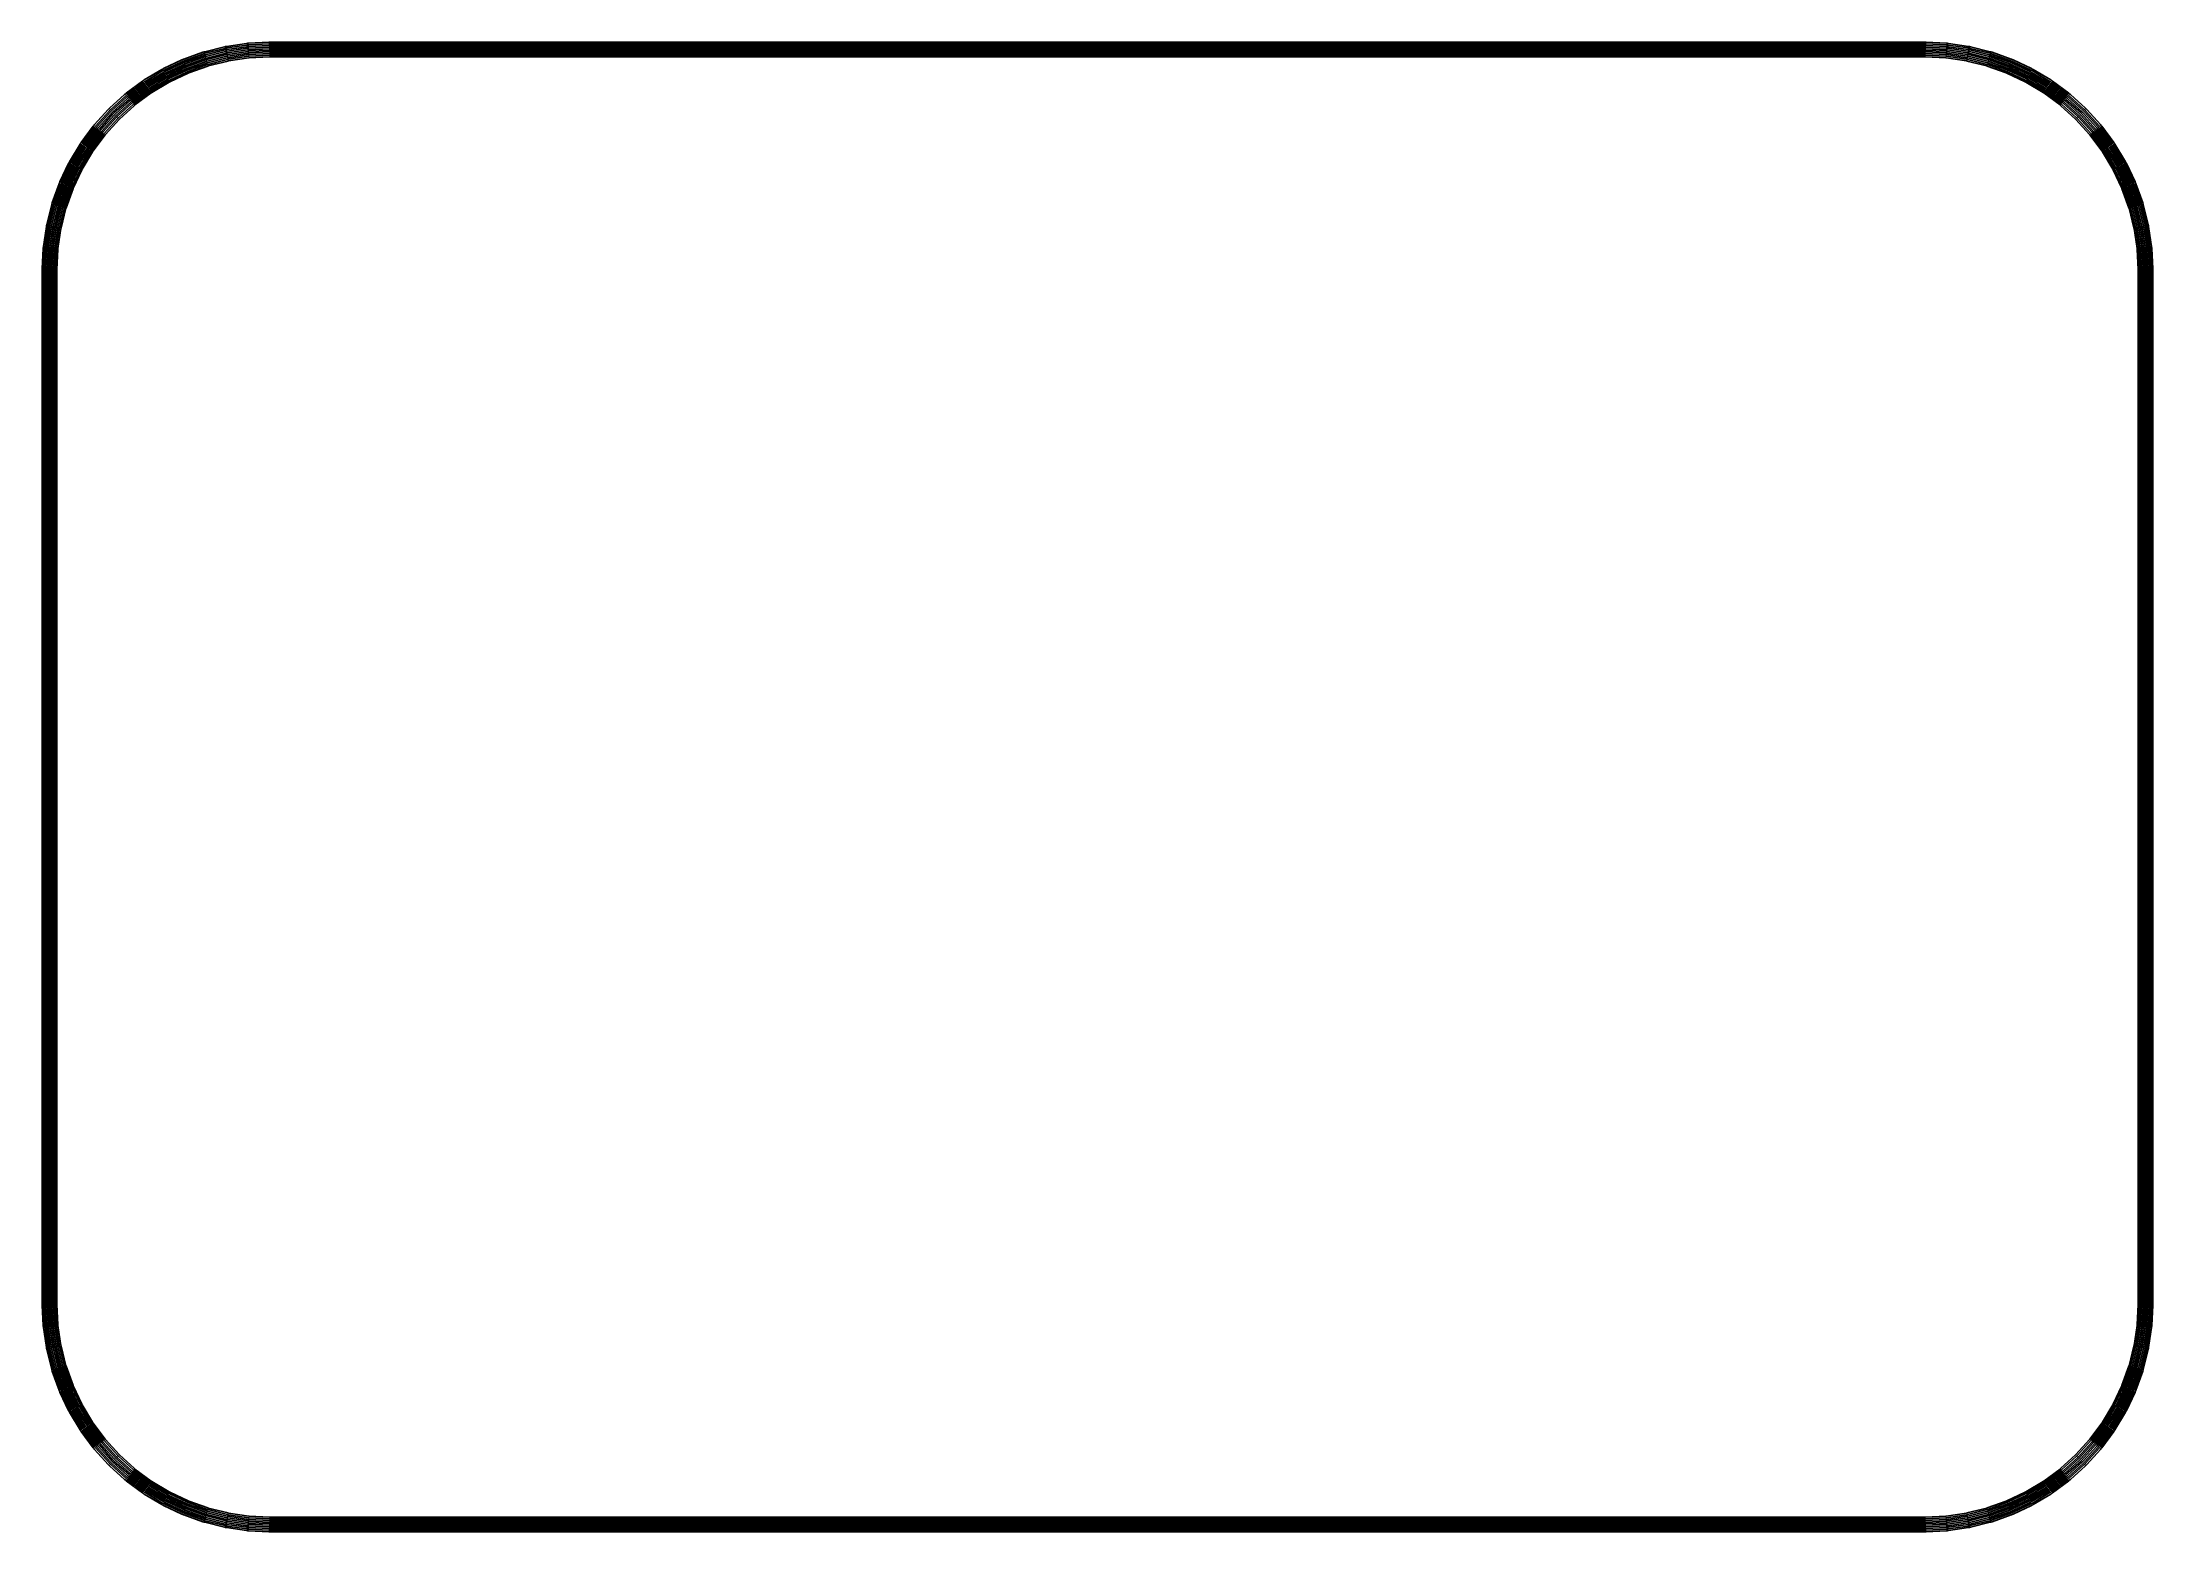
# Model space of a CAD drawing. Header units: metres. Extents: x -0.2 to 25.7, y -0.2 to 18.1.
import ezdxf

# ---------------------------------------------------------------- set-up
doc = ezdxf.new("R2010")
doc.units = ezdxf.units.M

msp = doc.modelspace()

# ---------------------------------------------------------------- linework, layer by layer
for points in [[(-0.23, 2.559), (-0.23, 2.558), (-0.23, 2.552), (-0.217, 2.304), (-0.217, 2.298), (-0.217, 2.292), (-0.216, 2.29), (-0.216, 2.284), (-0.215, 2.279), (-0.178, 2.032), (-0.178, 2.026), (-0.177, 2.021), (-0.176, 2.019), (-0.175, 2.013), (-0.174, 2.008), (-0.113, 1.766), (-0.112, 1.76), (-0.11, 1.755), (-0.109, 1.752), (-0.108, 1.747), (-0.106, 1.742), (-0.022, 1.507), (-0.02, 1.502), (-0.018, 1.497), (-0.017, 1.494), (-0.015, 1.489), (-0.012, 1.484), (0.094, 1.259), (0.097, 1.254), (0.099, 1.249), (0.101, 1.246), (0.103, 1.241), (0.106, 1.237), (0.234, 1.023), (0.237, 1.018), (0.24, 1.013), (0.242, 1.011), (0.245, 1.007), (0.248, 1.002), (0.397, 0.802), (0.4, 0.797), (0.404, 0.793), (0.405, 0.791), (0.409, 0.787), (0.413, 0.782), (0.58, 0.598), (0.584, 0.594), (0.588, 0.59), (0.59, 0.588), (0.594, 0.584), (0.598, 0.58), (0.782, 0.413), (0.787, 0.409), (0.791, 0.405), (0.793, 0.404), (0.797, 0.4), (0.802, 0.397), (1.002, 0.248), (1.007, 0.245), (1.011, 0.242), (1.013, 0.24), (1.018, 0.237), (1.023, 0.234), (1.237, 0.106), (1.241, 0.103), (1.246, 0.101), (1.249, 0.099), (1.254, 0.097), (1.259, 0.094), (1.484, -0.012), (1.489, -0.015), (1.494, -0.017), (1.497, -0.018), (1.502, -0.02), (1.507, -0.022), (1.742, -0.106), (1.747, -0.108), (1.752, -0.109), (1.755, -0.11), (1.76, -0.112), (1.766, -0.113), (2.008, -0.174), (2.013, -0.175), (2.019, -0.176), (2.021, -0.177), (2.026, -0.178), (2.032, -0.178), (2.279, -0.215), (2.284, -0.216), (2.29, -0.216), (2.292, -0.217), (2.298, -0.217), (2.304, -0.217), (2.552, -0.23), (2.558, -0.23), (2.559, -0.23), (2.565, -0.23), (22.885, -0.23), (22.891, -0.23), (22.892, -0.23), (22.898, -0.23), (23.146, -0.217), (23.152, -0.217), (23.158, -0.217), (23.16, -0.216), (23.166, -0.216), (23.171, -0.215), (23.418, -0.178), (23.424, -0.178), (23.429, -0.177), (23.431, -0.176), (23.437, -0.175), (23.443, -0.174), (23.684, -0.113), (23.69, -0.112), (23.695, -0.11), (23.698, -0.109), (23.703, -0.108), (23.708, -0.106), (23.943, -0.022), (23.948, -0.02), (23.953, -0.018), (23.956, -0.017), (23.961, -0.015), (23.966, -0.012), (24.191, 0.094), (24.196, 0.097), (24.201, 0.099), (24.204, 0.101), (24.209, 0.103), (24.213, 0.106), (24.427, 0.234), (24.432, 0.237), (24.437, 0.24), (24.439, 0.242), (24.443, 0.245), (24.448, 0.248), (24.648, 0.397), (24.653, 0.4), (24.657, 0.404), (24.659, 0.405), (24.663, 0.409), (24.668, 0.413), (24.852, 0.58), (24.856, 0.584), (24.86, 0.588), (24.862, 0.59), (24.866, 0.594), (24.87, 0.598), (25.037, 0.782), (25.041, 0.787), (25.045, 0.791), (25.046, 0.793), (25.05, 0.797), (25.053, 0.802), (25.202, 1.002), (25.205, 1.007), (25.208, 1.011), (25.21, 1.013), (25.213, 1.018), (25.216, 1.023), (25.344, 1.237), (25.347, 1.241), (25.349, 1.246), (25.351, 1.249), (25.353, 1.254), (25.356, 1.259), (25.462, 1.484), (25.465, 1.489), (25.467, 1.494), (25.468, 1.497), (25.47, 1.502), (25.472, 1.507), (25.556, 1.742), (25.558, 1.747), (25.559, 1.752), (25.56, 1.755), (25.562, 1.76), (25.563, 1.766), (25.624, 2.008), (25.625, 2.013), (25.626, 2.019), (25.627, 2.021), (25.628, 2.026), (25.628, 2.032), (25.665, 2.279), (25.666, 2.284), (25.666, 2.29), (25.667, 2.292), (25.667, 2.298), (25.667, 2.304), (25.68, 2.552), (25.68, 2.558), (25.68, 2.559), (25.68, 2.565), (25.68, 15.265), (25.68, 15.271), (25.68, 15.272), (25.68, 15.278), (25.667, 15.526), (25.667, 15.532), (25.667, 15.538), (25.666, 15.54), (25.666, 15.546), (25.665, 15.551), (25.628, 15.798), (25.628, 15.804), (25.627, 15.809), (25.626, 15.811), (25.625, 15.817), (25.624, 15.823), (25.563, 16.064), (25.562, 16.07), (25.56, 16.075), (25.559, 16.078), (25.558, 16.083), (25.556, 16.088), (25.472, 16.323), (25.47, 16.328), (25.468, 16.333), (25.467, 16.336), (25.465, 16.341), (25.462, 16.346), (25.356, 16.571), (25.353, 16.576), (25.351, 16.581), (25.349, 16.584), (25.347, 16.589), (25.344, 16.593), (25.216, 16.807), (25.213, 16.812), (25.21, 16.817), (25.208, 16.819), (25.205, 16.823), (25.202, 16.828), (25.053, 17.028), (25.05, 17.033), (25.046, 17.037), (25.045, 17.039), (25.041, 17.043), (25.037, 17.048), (24.87, 17.232), (24.866, 17.236), (24.862, 17.24), (24.86, 17.242), (24.856, 17.246), (24.852, 17.25), (24.668, 17.417), (24.663, 17.421), (24.659, 17.425), (24.657, 17.426), (24.653, 17.43), (24.648, 17.433), (24.448, 17.582), (24.443, 17.585), (24.439, 17.588), (24.437, 17.59), (24.432, 17.593), (24.427, 17.596), (24.213, 17.724), (24.209, 17.727), (24.204, 17.729), (24.201, 17.731), (24.196, 17.733), (24.191, 17.736), (23.966, 17.842), (23.961, 17.845), (23.956, 17.847), (23.953, 17.848), (23.948, 17.85), (23.943, 17.852), (23.708, 17.936), (23.703, 17.938), (23.698, 17.939), (23.695, 17.94), (23.69, 17.942), (23.684, 17.943), (23.443, 18.004), (23.437, 18.005), (23.431, 18.006), (23.429, 18.007), (23.424, 18.008), (23.418, 18.008), (23.171, 18.045), (23.166, 18.046), (23.16, 18.046), (23.158, 18.047), (23.152, 18.047), (23.146, 18.047), (22.898, 18.06), (22.892, 18.06), (22.891, 18.06), (22.885, 18.06), (2.565, 18.06), (2.559, 18.06), (2.558, 18.06), (2.552, 18.06), (2.304, 18.047), (2.298, 18.047), (2.292, 18.047), (2.29, 18.046), (2.284, 18.046), (2.279, 18.045), (2.032, 18.008), (2.026, 18.008), (2.021, 18.007), (2.019, 18.006), (2.013, 18.005), (2.008, 18.004), (1.766, 17.943), (1.76, 17.942), (1.755, 17.94), (1.752, 17.939), (1.747, 17.938), (1.742, 17.936), (1.507, 17.852), (1.502, 17.85), (1.497, 17.848), (1.494, 17.847), (1.489, 17.845), (1.484, 17.842), (1.259, 17.736), (1.254, 17.733), (1.249, 17.731), (1.246, 17.729), (1.241, 17.727), (1.237, 17.724), (1.023, 17.596), (1.018, 17.593), (1.013, 17.59), (1.011, 17.588), (1.007, 17.585), (1.002, 17.582), (0.802, 17.433), (0.797, 17.43), (0.793, 17.426), (0.791, 17.425), (0.787, 17.421), (0.782, 17.417), (0.598, 17.25), (0.594, 17.246), (0.59, 17.242), (0.588, 17.24), (0.584, 17.236), (0.58, 17.232), (0.413, 17.048), (0.409, 17.043), (0.405, 17.039), (0.404, 17.037), (0.4, 17.033), (0.397, 17.028), (0.248, 16.828), (0.245, 16.823), (0.242, 16.819), (0.24, 16.817), (0.237, 16.812), (0.234, 16.807), (0.106, 16.593), (0.103, 16.589), (0.101, 16.584), (0.099, 16.581), (0.097, 16.576), (0.094, 16.571), (-0.012, 16.346), (-0.015, 16.341), (-0.017, 16.336), (-0.018, 16.333), (-0.02, 16.328), (-0.022, 16.323), (-0.106, 16.088), (-0.108, 16.083), (-0.109, 16.078), (-0.11, 16.075), (-0.112, 16.07), (-0.113, 16.064), (-0.174, 15.823), (-0.175, 15.817), (-0.176, 15.811), (-0.177, 15.809), (-0.178, 15.804), (-0.178, 15.798), (-0.215, 15.551), (-0.216, 15.546), (-0.216, 15.54), (-0.217, 15.538), (-0.217, 15.532), (-0.217, 15.526), (-0.23, 15.278), (-0.23, 15.272), (-0.23, 15.271), (-0.23, 15.265), (-0.23, 2.565), (-0.23, 2.559), (-0.23, 2.559)], [(-0.21, 2.559), (-0.21, 2.559), (-0.21, 2.553), (-0.197, 2.305), (-0.197, 2.299), (-0.197, 2.294), (-0.196, 2.292), (-0.196, 2.287), (-0.195, 2.282), (-0.159, 2.035), (-0.158, 2.03), (-0.157, 2.025), (-0.156, 2.022), (-0.155, 2.017), (-0.154, 2.012), (-0.094, 1.771), (-0.092, 1.766), (-0.091, 1.761), (-0.09, 1.758), (-0.089, 1.753), (-0.087, 1.749), (-0.003, 1.514), (-0.001, 1.509), (0.001, 1.504), (0.002, 1.502), (0.004, 1.497), (0.006, 1.493), (0.112, 1.267), (0.115, 1.263), (0.117, 1.258), (0.118, 1.256), (0.121, 1.251), (0.123, 1.247), (0.252, 1.033), (0.254, 1.029), (0.257, 1.024), (0.258, 1.022), (0.261, 1.018), (0.264, 1.014), (0.413, 0.814), (0.416, 0.81), (0.419, 0.806), (0.421, 0.804), (0.424, 0.8), (0.427, 0.796), (0.595, 0.611), (0.598, 0.607), (0.602, 0.604), (0.604, 0.602), (0.607, 0.598), (0.611, 0.595), (0.796, 0.427), (0.8, 0.424), (0.804, 0.421), (0.806, 0.419), (0.81, 0.416), (0.814, 0.413), (1.014, 0.264), (1.018, 0.261), (1.022, 0.258), (1.024, 0.257), (1.029, 0.254), (1.033, 0.252), (1.247, 0.123), (1.251, 0.121), (1.256, 0.118), (1.258, 0.117), (1.263, 0.115), (1.267, 0.112), (1.493, 0.006), (1.497, 0.004), (1.502, 0.002), (1.504, 0.001), (1.509, -0.001), (1.514, -0.003), (1.749, -0.087), (1.753, -0.089), (1.758, -0.09), (1.761, -0.091), (1.766, -0.092), (1.771, -0.094), (2.012, -0.154), (2.017, -0.155), (2.022, -0.156), (2.025, -0.157), (2.03, -0.158), (2.035, -0.159), (2.282, -0.195), (2.287, -0.196), (2.292, -0.196), (2.294, -0.197), (2.299, -0.197), (2.305, -0.197), (2.553, -0.21), (2.559, -0.21), (2.56, -0.21), (2.565, -0.21), (22.885, -0.21), (22.89, -0.21), (22.891, -0.21), (22.897, -0.21), (23.146, -0.197), (23.151, -0.197), (23.156, -0.197), (23.158, -0.196), (23.163, -0.196), (23.168, -0.195), (23.415, -0.159), (23.42, -0.158), (23.425, -0.157), (23.428, -0.156), (23.433, -0.155), (23.438, -0.154), (23.679, -0.094), (23.684, -0.092), (23.689, -0.091), (23.692, -0.09), (23.697, -0.089), (23.702, -0.087), (23.936, -0.003), (23.941, -0.001), (23.946, 0.001), (23.948, 0.002), (23.953, 0.004), (23.958, 0.006), (24.183, 0.112), (24.187, 0.115), (24.192, 0.117), (24.194, 0.118), (24.199, 0.121), (24.203, 0.123), (24.417, 0.252), (24.421, 0.254), (24.426, 0.257), (24.428, 0.258), (24.432, 0.261), (24.436, 0.264), (24.636, 0.413), (24.64, 0.416), (24.644, 0.419), (24.646, 0.421), (24.65, 0.424), (24.654, 0.427), (24.839, 0.595), (24.843, 0.598), (24.846, 0.602), (24.848, 0.604), (24.852, 0.607), (24.855, 0.611), (25.023, 0.796), (25.026, 0.8), (25.029, 0.804), (25.031, 0.806), (25.034, 0.81), (25.037, 0.814), (25.186, 1.014), (25.189, 1.018), (25.192, 1.022), (25.193, 1.024), (25.196, 1.029), (25.199, 1.033), (25.327, 1.247), (25.329, 1.251), (25.332, 1.256), (25.333, 1.258), (25.335, 1.263), (25.338, 1.267), (25.444, 1.493), (25.446, 1.497), (25.448, 1.502), (25.449, 1.504), (25.451, 1.509), (25.453, 1.514), (25.537, 1.749), (25.539, 1.753), (25.54, 1.758), (25.541, 1.761), (25.542, 1.766), (25.544, 1.771), (25.604, 2.012), (25.605, 2.017), (25.606, 2.022), (25.607, 2.025), (25.608, 2.03), (25.609, 2.035), (25.645, 2.282), (25.646, 2.287), (25.647, 2.292), (25.647, 2.294), (25.647, 2.299), (25.648, 2.305), (25.66, 2.553), (25.66, 2.559), (25.66, 2.56), (25.66, 2.565), (25.66, 15.265), (25.66, 15.27), (25.66, 15.271), (25.66, 15.277), (25.648, 15.526), (25.647, 15.531), (25.647, 15.536), (25.647, 15.538), (25.646, 15.543), (25.645, 15.548), (25.609, 15.795), (25.608, 15.8), (25.607, 15.805), (25.606, 15.808), (25.605, 15.813), (25.604, 15.818), (25.544, 16.059), (25.542, 16.064), (25.541, 16.069), (25.54, 16.072), (25.539, 16.077), (25.537, 16.082), (25.453, 16.316), (25.451, 16.321), (25.449, 16.326), (25.448, 16.328), (25.446, 16.333), (25.444, 16.338), (25.338, 16.563), (25.335, 16.567), (25.333, 16.572), (25.332, 16.574), (25.329, 16.579), (25.327, 16.583), (25.199, 16.797), (25.196, 16.801), (25.193, 16.806), (25.192, 16.808), (25.189, 16.812), (25.186, 16.816), (25.037, 17.016), (25.034, 17.02), (25.031, 17.024), (25.029, 17.026), (25.026, 17.03), (25.023, 17.034), (24.855, 17.219), (24.852, 17.223), (24.848, 17.226), (24.846, 17.228), (24.843, 17.232), (24.839, 17.235), (24.654, 17.403), (24.65, 17.406), (24.646, 17.409), (24.644, 17.411), (24.64, 17.414), (24.636, 17.417), (24.436, 17.566), (24.432, 17.569), (24.428, 17.572), (24.426, 17.573), (24.421, 17.576), (24.417, 17.579), (24.203, 17.707), (24.199, 17.709), (24.194, 17.712), (24.192, 17.713), (24.187, 17.715), (24.183, 17.718), (23.958, 17.824), (23.953, 17.826), (23.948, 17.828), (23.946, 17.829), (23.941, 17.831), (23.936, 17.833), (23.702, 17.917), (23.697, 17.919), (23.692, 17.92), (23.689, 17.921), (23.684, 17.922), (23.679, 17.924), (23.438, 17.984), (23.433, 17.985), (23.428, 17.986), (23.425, 17.987), (23.42, 17.988), (23.415, 17.989), (23.168, 18.025), (23.163, 18.026), (23.158, 18.027), (23.156, 18.027), (23.151, 18.027), (23.146, 18.028), (22.897, 18.04), (22.891, 18.04), (22.89, 18.04), (22.885, 18.04), (2.565, 18.04), (2.56, 18.04), (2.559, 18.04), (2.553, 18.04), (2.305, 18.028), (2.299, 18.027), (2.294, 18.027), (2.292, 18.027), (2.287, 18.026), (2.282, 18.025), (2.035, 17.989), (2.03, 17.988), (2.025, 17.987), (2.022, 17.986), (2.017, 17.985), (2.012, 17.984), (1.771, 17.924), (1.766, 17.922), (1.761, 17.921), (1.758, 17.92), (1.753, 17.919), (1.749, 17.917), (1.514, 17.833), (1.509, 17.831), (1.504, 17.829), (1.502, 17.828), (1.497, 17.826), (1.493, 17.824), (1.267, 17.718), (1.263, 17.715), (1.258, 17.713), (1.256, 17.712), (1.251, 17.709), (1.247, 17.707), (1.033, 17.579), (1.029, 17.576), (1.024, 17.573), (1.022, 17.572), (1.018, 17.569), (1.014, 17.566), (0.814, 17.417), (0.81, 17.414), (0.806, 17.411), (0.804, 17.409), (0.8, 17.406), (0.796, 17.403), (0.611, 17.235), (0.607, 17.232), (0.604, 17.228), (0.602, 17.226), (0.598, 17.223), (0.595, 17.219), (0.427, 17.034), (0.424, 17.03), (0.421, 17.026), (0.419, 17.024), (0.416, 17.02), (0.413, 17.016), (0.264, 16.816), (0.261, 16.812), (0.258, 16.808), (0.257, 16.806), (0.254, 16.801), (0.252, 16.797), (0.123, 16.583), (0.121, 16.579), (0.118, 16.574), (0.117, 16.572), (0.115, 16.567), (0.112, 16.563), (0.006, 16.338), (0.004, 16.333), (0.002, 16.328), (0.001, 16.326), (-0.001, 16.321), (-0.003, 16.316), (-0.087, 16.082), (-0.089, 16.077), (-0.09, 16.072), (-0.091, 16.069), (-0.092, 16.064), (-0.094, 16.059), (-0.154, 15.818), (-0.155, 15.813), (-0.156, 15.808), (-0.157, 15.805), (-0.158, 15.8), (-0.159, 15.795), (-0.195, 15.548), (-0.196, 15.543), (-0.196, 15.538), (-0.197, 15.536), (-0.197, 15.531), (-0.197, 15.526), (-0.21, 15.277), (-0.21, 15.271), (-0.21, 15.27), (-0.21, 15.265), (-0.21, 2.565), (-0.21, 2.56), (-0.21, 2.559)], [(-0.19, 2.56), (-0.19, 2.559), (-0.19, 2.554), (-0.178, 2.305), (-0.177, 2.301), (-0.177, 2.296), (-0.177, 2.294), (-0.176, 2.289), (-0.175, 2.284), (-0.139, 2.038), (-0.138, 2.033), (-0.137, 2.029), (-0.137, 2.026), (-0.136, 2.022), (-0.135, 2.017), (-0.074, 1.775), (-0.073, 1.771), (-0.072, 1.766), (-0.071, 1.764), (-0.07, 1.76), (-0.068, 1.755), (0.016, 1.521), (0.018, 1.516), (0.019, 1.512), (0.02, 1.51), (0.022, 1.505), (0.024, 1.501), (0.131, 1.276), (0.133, 1.272), (0.135, 1.267), (0.136, 1.265), (0.138, 1.261), (0.141, 1.257), (0.269, 1.043), (0.271, 1.039), (0.274, 1.035), (0.275, 1.033), (0.278, 1.03), (0.28, 1.026), (0.429, 0.826), (0.432, 0.822), (0.435, 0.818), (0.436, 0.816), (0.439, 0.813), (0.442, 0.809), (0.61, 0.625), (0.613, 0.621), (0.616, 0.618), (0.618, 0.616), (0.621, 0.613), (0.625, 0.61), (0.809, 0.442), (0.813, 0.439), (0.816, 0.436), (0.818, 0.435), (0.822, 0.432), (0.826, 0.429), (1.026, 0.28), (1.03, 0.278), (1.033, 0.275), (1.035, 0.274), (1.039, 0.271), (1.043, 0.269), (1.257, 0.141), (1.261, 0.138), (1.265, 0.136), (1.267, 0.135), (1.272, 0.133), (1.276, 0.131), (1.501, 0.024), (1.505, 0.022), (1.51, 0.02), (1.512, 0.019), (1.516, 0.018), (1.521, 0.016), (1.755, -0.068), (1.76, -0.07), (1.764, -0.071), (1.766, -0.072), (1.771, -0.073), (1.775, -0.074), (2.017, -0.135), (2.022, -0.136), (2.026, -0.137), (2.029, -0.137), (2.033, -0.138), (2.038, -0.139), (2.284, -0.175), (2.289, -0.176), (2.294, -0.177), (2.296, -0.177), (2.301, -0.177), (2.305, -0.178), (2.554, -0.19), (2.559, -0.19), (2.56, -0.19), (2.565, -0.19), (22.885, -0.19), (22.89, -0.19), (22.891, -0.19), (22.896, -0.19), (23.145, -0.178), (23.149, -0.177), (23.154, -0.177), (23.156, -0.177), (23.161, -0.176), (23.166, -0.175), (23.412, -0.139), (23.417, -0.138), (23.421, -0.137), (23.424, -0.137), (23.428, -0.136), (23.433, -0.135), (23.675, -0.074), (23.679, -0.073), (23.684, -0.072), (23.686, -0.071), (23.69, -0.07), (23.695, -0.068), (23.929, 0.016), (23.934, 0.018), (23.938, 0.019), (23.94, 0.02), (23.945, 0.022), (23.949, 0.024), (24.174, 0.131), (24.178, 0.133), (24.183, 0.135), (24.185, 0.136), (24.189, 0.138), (24.193, 0.141), (24.407, 0.269), (24.411, 0.271), (24.415, 0.274), (24.417, 0.275), (24.42, 0.278), (24.424, 0.28), (24.624, 0.429), (24.628, 0.432), (24.632, 0.435), (24.634, 0.436), (24.637, 0.439), (24.641, 0.442), (24.825, 0.61), (24.829, 0.613), (24.832, 0.616), (24.834, 0.618), (24.837, 0.621), (24.84, 0.625), (25.008, 0.809), (25.011, 0.813), (25.014, 0.816), (25.015, 0.818), (25.018, 0.822), (25.021, 0.826), (25.17, 1.026), (25.172, 1.03), (25.175, 1.033), (25.176, 1.035), (25.179, 1.039), (25.181, 1.043), (25.31, 1.257), (25.312, 1.261), (25.314, 1.265), (25.315, 1.267), (25.317, 1.272), (25.319, 1.276), (25.426, 1.501), (25.428, 1.505), (25.43, 1.51), (25.431, 1.512), (25.432, 1.516), (25.434, 1.521), (25.518, 1.755), (25.52, 1.76), (25.521, 1.764), (25.522, 1.766), (25.523, 1.771), (25.524, 1.775), (25.585, 2.017), (25.586, 2.022), (25.587, 2.026), (25.587, 2.029), (25.588, 2.033), (25.589, 2.038), (25.625, 2.284), (25.626, 2.289), (25.627, 2.294), (25.627, 2.296), (25.627, 2.301), (25.628, 2.305), (25.64, 2.554), (25.64, 2.559), (25.64, 2.56), (25.64, 2.565), (25.64, 15.265), (25.64, 15.27), (25.64, 15.271), (25.64, 15.276), (25.628, 15.525), (25.627, 15.529), (25.627, 15.534), (25.627, 15.536), (25.626, 15.541), (25.625, 15.546), (25.589, 15.792), (25.588, 15.797), (25.587, 15.801), (25.587, 15.804), (25.586, 15.808), (25.585, 15.813), (25.524, 16.055), (25.523, 16.059), (25.522, 16.064), (25.521, 16.066), (25.52, 16.07), (25.518, 16.075), (25.434, 16.309), (25.432, 16.314), (25.431, 16.318), (25.43, 16.32), (25.428, 16.325), (25.426, 16.329), (25.319, 16.554), (25.317, 16.558), (25.315, 16.563), (25.314, 16.565), (25.312, 16.569), (25.31, 16.573), (25.181, 16.787), (25.179, 16.791), (25.176, 16.795), (25.175, 16.797), (25.172, 16.8), (25.17, 16.804), (25.021, 17.004), (25.018, 17.008), (25.015, 17.012), (25.014, 17.014), (25.011, 17.017), (25.008, 17.021), (24.84, 17.205), (24.837, 17.209), (24.834, 17.212), (24.832, 17.214), (24.829, 17.217), (24.825, 17.22), (24.641, 17.388), (24.637, 17.391), (24.634, 17.394), (24.632, 17.395), (24.628, 17.398), (24.624, 17.401), (24.424, 17.55), (24.42, 17.552), (24.417, 17.555), (24.415, 17.556), (24.411, 17.559), (24.407, 17.561), (24.193, 17.69), (24.189, 17.692), (24.185, 17.694), (24.183, 17.695), (24.178, 17.697), (24.174, 17.699), (23.949, 17.806), (23.945, 17.808), (23.94, 17.81), (23.938, 17.811), (23.934, 17.812), (23.929, 17.814), (23.695, 17.898), (23.69, 17.9), (23.686, 17.901), (23.684, 17.902), (23.679, 17.903), (23.675, 17.904), (23.433, 17.965), (23.428, 17.966), (23.424, 17.967), (23.421, 17.967), (23.417, 17.968), (23.412, 17.969), (23.166, 18.005), (23.161, 18.006), (23.156, 18.007), (23.154, 18.007), (23.149, 18.007), (23.145, 18.008), (22.896, 18.02), (22.891, 18.02), (22.89, 18.02), (22.885, 18.02), (2.565, 18.02), (2.56, 18.02), (2.559, 18.02), (2.554, 18.02), (2.305, 18.008), (2.301, 18.007), (2.296, 18.007), (2.294, 18.007), (2.289, 18.006), (2.284, 18.005), (2.038, 17.969), (2.033, 17.968), (2.029, 17.967), (2.026, 17.967), (2.022, 17.966), (2.017, 17.965), (1.775, 17.904), (1.771, 17.903), (1.766, 17.902), (1.764, 17.901), (1.76, 17.9), (1.755, 17.898), (1.521, 17.814), (1.516, 17.812), (1.512, 17.811), (1.51, 17.81), (1.505, 17.808), (1.501, 17.806), (1.276, 17.699), (1.272, 17.697), (1.267, 17.695), (1.265, 17.694), (1.261, 17.692), (1.257, 17.69), (1.043, 17.561), (1.039, 17.559), (1.035, 17.556), (1.033, 17.555), (1.03, 17.552), (1.026, 17.55), (0.826, 17.401), (0.822, 17.398), (0.818, 17.395), (0.816, 17.394), (0.813, 17.391), (0.809, 17.388), (0.625, 17.22), (0.621, 17.217), (0.618, 17.214), (0.616, 17.212), (0.613, 17.209), (0.61, 17.205), (0.442, 17.021), (0.439, 17.017), (0.436, 17.014), (0.435, 17.012), (0.432, 17.008), (0.429, 17.004), (0.28, 16.804), (0.278, 16.8), (0.275, 16.797), (0.274, 16.795), (0.271, 16.791), (0.269, 16.787), (0.141, 16.573), (0.138, 16.569), (0.136, 16.565), (0.135, 16.563), (0.133, 16.558), (0.131, 16.554), (0.024, 16.329), (0.022, 16.325), (0.02, 16.32), (0.019, 16.318), (0.018, 16.314), (0.016, 16.309), (-0.068, 16.075), (-0.07, 16.07), (-0.071, 16.066), (-0.072, 16.064), (-0.073, 16.059), (-0.074, 16.055), (-0.135, 15.813), (-0.136, 15.808), (-0.137, 15.804), (-0.137, 15.801), (-0.138, 15.797), (-0.139, 15.792), (-0.175, 15.546), (-0.176, 15.541), (-0.177, 15.536), (-0.177, 15.534), (-0.177, 15.529), (-0.178, 15.525), (-0.19, 15.276), (-0.19, 15.271), (-0.19, 15.27), (-0.19, 15.265), (-0.19, 2.565), (-0.19, 2.56), (-0.19, 2.56)], [(-0.17, 2.56), (-0.17, 2.56), (-0.17, 2.555), (-0.158, 2.306), (-0.157, 2.302), (-0.157, 2.298), (-0.157, 2.296), (-0.156, 2.292), (-0.156, 2.287), (-0.119, 2.041), (-0.118, 2.037), (-0.118, 2.033), (-0.117, 2.03), (-0.116, 2.026), (-0.115, 2.022), (-0.055, 1.78), (-0.054, 1.776), (-0.053, 1.772), (-0.052, 1.77), (-0.051, 1.766), (-0.049, 1.762), (0.035, 1.527), (0.036, 1.523), (0.038, 1.52), (0.039, 1.517), (0.04, 1.513), (0.042, 1.51), (0.149, 1.284), (0.15, 1.281), (0.152, 1.277), (0.154, 1.275), (0.156, 1.271), (0.158, 1.267), (0.286, 1.054), (0.288, 1.05), (0.29, 1.047), (0.292, 1.045), (0.294, 1.041), (0.296, 1.038), (0.445, 0.837), (0.447, 0.834), (0.45, 0.831), (0.452, 0.829), (0.454, 0.826), (0.457, 0.823), (0.624, 0.638), (0.627, 0.635), (0.63, 0.632), (0.632, 0.63), (0.635, 0.627), (0.638, 0.624), (0.823, 0.457), (0.826, 0.454), (0.829, 0.452), (0.831, 0.45), (0.834, 0.447), (0.837, 0.445), (1.038, 0.296), (1.041, 0.294), (1.045, 0.292), (1.047, 0.29), (1.05, 0.288), (1.054, 0.286), (1.267, 0.158), (1.271, 0.156), (1.275, 0.154), (1.277, 0.152), (1.281, 0.15), (1.284, 0.149), (1.51, 0.042), (1.513, 0.04), (1.517, 0.039), (1.52, 0.038), (1.523, 0.036), (1.527, 0.035), (1.762, -0.049), (1.766, -0.051), (1.77, -0.052), (1.772, -0.053), (1.776, -0.054), (1.78, -0.055), (2.022, -0.115), (2.026, -0.116), (2.03, -0.117), (2.033, -0.118), (2.037, -0.118), (2.041, -0.119), (2.287, -0.156), (2.292, -0.156), (2.296, -0.157), (2.298, -0.157), (2.302, -0.157), (2.306, -0.158), (2.555, -0.17), (2.56, -0.17), (2.561, -0.17), (2.565, -0.17), (22.885, -0.17), (22.889, -0.17), (22.89, -0.17), (22.895, -0.17), (23.144, -0.158), (23.148, -0.157), (23.152, -0.157), (23.154, -0.157), (23.158, -0.156), (23.163, -0.156), (23.409, -0.119), (23.413, -0.118), (23.417, -0.118), (23.42, -0.117), (23.424, -0.116), (23.428, -0.115), (23.67, -0.055), (23.674, -0.054), (23.678, -0.053), (23.68, -0.052), (23.684, -0.051), (23.688, -0.049), (23.923, 0.035), (23.927, 0.036), (23.931, 0.038), (23.933, 0.039), (23.937, 0.04), (23.94, 0.042), (24.166, 0.149), (24.169, 0.15), (24.173, 0.152), (24.175, 0.154), (24.179, 0.156), (24.183, 0.158), (24.396, 0.286), (24.4, 0.288), (24.403, 0.29), (24.406, 0.292), (24.409, 0.294), (24.412, 0.296), (24.613, 0.445), (24.616, 0.447), (24.619, 0.45), (24.621, 0.452), (24.624, 0.454), (24.627, 0.457), (24.812, 0.624), (24.815, 0.627), (24.818, 0.63), (24.82, 0.632), (24.823, 0.635), (24.826, 0.638), (24.993, 0.823), (24.996, 0.826), (24.998, 0.829), (25, 0.831), (25.003, 0.834), (25.005, 0.837), (25.154, 1.038), (25.156, 1.041), (25.158, 1.045), (25.16, 1.047), (25.162, 1.05), (25.164, 1.054), (25.292, 1.267), (25.294, 1.271), (25.296, 1.275), (25.298, 1.277), (25.3, 1.281), (25.301, 1.284), (25.408, 1.51), (25.41, 1.513), (25.411, 1.517), (25.412, 1.52), (25.414, 1.523), (25.415, 1.527), (25.499, 1.762), (25.501, 1.766), (25.502, 1.77), (25.503, 1.772), (25.504, 1.776), (25.505, 1.78), (25.565, 2.022), (25.566, 2.026), (25.567, 2.03), (25.568, 2.033), (25.568, 2.037), (25.569, 2.041), (25.606, 2.287), (25.606, 2.292), (25.607, 2.296), (25.607, 2.298), (25.607, 2.302), (25.608, 2.306), (25.62, 2.555), (25.62, 2.56), (25.62, 2.561), (25.62, 2.565), (25.62, 15.265), (25.62, 15.269), (25.62, 15.27), (25.62, 15.275), (25.608, 15.524), (25.607, 15.528), (25.607, 15.532), (25.607, 15.534), (25.606, 15.538), (25.606, 15.543), (25.569, 15.789), (25.568, 15.793), (25.568, 15.797), (25.567, 15.8), (25.566, 15.804), (25.565, 15.808), (25.505, 16.05), (25.504, 16.054), (25.503, 16.058), (25.502, 16.06), (25.501, 16.064), (25.499, 16.068), (25.415, 16.303), (25.414, 16.307), (25.412, 16.311), (25.411, 16.313), (25.41, 16.317), (25.408, 16.32), (25.301, 16.546), (25.3, 16.549), (25.298, 16.553), (25.296, 16.555), (25.294, 16.559), (25.292, 16.563), (25.164, 16.776), (25.162, 16.78), (25.16, 16.783), (25.158, 16.786), (25.156, 16.789), (25.154, 16.792), (25.005, 16.993), (25.003, 16.996), (25, 16.999), (24.998, 17.001), (24.996, 17.004), (24.993, 17.007), (24.826, 17.192), (24.823, 17.195), (24.82, 17.198), (24.818, 17.2), (24.815, 17.203), (24.812, 17.206), (24.627, 17.373), (24.624, 17.376), (24.621, 17.378), (24.619, 17.38), (24.616, 17.383), (24.613, 17.385), (24.412, 17.534), (24.409, 17.536), (24.406, 17.538), (24.403, 17.54), (24.4, 17.542), (24.396, 17.544), (24.183, 17.672), (24.179, 17.674), (24.175, 17.676), (24.173, 17.678), (24.169, 17.68), (24.166, 17.681), (23.94, 17.788), (23.937, 17.79), (23.933, 17.791), (23.931, 17.792), (23.927, 17.794), (23.923, 17.795), (23.688, 17.879), (23.684, 17.881), (23.68, 17.882), (23.678, 17.883), (23.674, 17.884), (23.67, 17.885), (23.428, 17.945), (23.424, 17.946), (23.42, 17.947), (23.417, 17.948), (23.413, 17.948), (23.409, 17.949), (23.163, 17.986), (23.158, 17.986), (23.154, 17.987), (23.152, 17.987), (23.148, 17.987), (23.144, 17.988), (22.895, 18), (22.89, 18), (22.889, 18), (22.885, 18), (2.565, 18), (2.561, 18), (2.56, 18), (2.555, 18), (2.306, 17.988), (2.302, 17.987), (2.298, 17.987), (2.296, 17.987), (2.292, 17.986), (2.287, 17.986), (2.041, 17.949), (2.037, 17.948), (2.033, 17.948), (2.03, 17.947), (2.026, 17.946), (2.022, 17.945), (1.78, 17.885), (1.776, 17.884), (1.772, 17.883), (1.77, 17.882), (1.766, 17.881), (1.762, 17.879), (1.527, 17.795), (1.523, 17.794), (1.52, 17.792), (1.517, 17.791), (1.513, 17.79), (1.51, 17.788), (1.284, 17.681), (1.281, 17.68), (1.277, 17.678), (1.275, 17.676), (1.271, 17.674), (1.267, 17.672), (1.054, 17.544), (1.05, 17.542), (1.047, 17.54), (1.045, 17.538), (1.041, 17.536), (1.038, 17.534), (0.837, 17.385), (0.834, 17.383), (0.831, 17.38), (0.829, 17.378), (0.826, 17.376), (0.823, 17.373), (0.638, 17.206), (0.635, 17.203), (0.632, 17.2), (0.63, 17.198), (0.627, 17.195), (0.624, 17.192), (0.457, 17.007), (0.454, 17.004), (0.452, 17.001), (0.45, 16.999), (0.447, 16.996), (0.445, 16.993), (0.296, 16.792), (0.294, 16.789), (0.292, 16.786), (0.29, 16.783), (0.288, 16.78), (0.286, 16.776), (0.158, 16.563), (0.156, 16.559), (0.154, 16.555), (0.152, 16.553), (0.15, 16.549), (0.149, 16.546), (0.042, 16.32), (0.04, 16.317), (0.039, 16.313), (0.038, 16.311), (0.036, 16.307), (0.035, 16.303), (-0.049, 16.068), (-0.051, 16.064), (-0.052, 16.06), (-0.053, 16.058), (-0.054, 16.054), (-0.055, 16.05), (-0.115, 15.808), (-0.116, 15.804), (-0.117, 15.8), (-0.118, 15.797), (-0.118, 15.793), (-0.119, 15.789), (-0.156, 15.543), (-0.156, 15.538), (-0.157, 15.534), (-0.157, 15.532), (-0.157, 15.528), (-0.158, 15.524), (-0.17, 15.275), (-0.17, 15.27), (-0.17, 15.269), (-0.17, 15.265), (-0.17, 2.565), (-0.17, 2.561), (-0.17, 2.56)], [(-0.15, 2.561), (-0.15, 2.56), (-0.15, 2.556), (-0.138, 2.307), (-0.137, 2.304), (-0.137, 2.3), (-0.137, 2.298), (-0.136, 2.294), (-0.136, 2.29), (-0.099, 2.044), (-0.099, 2.04), (-0.098, 2.037), (-0.098, 2.034), (-0.097, 2.031), (-0.096, 2.027), (-0.035, 1.785), (-0.034, 1.782), (-0.033, 1.778), (-0.033, 1.776), (-0.032, 1.772), (-0.03, 1.769), (0.054, 1.534), (0.055, 1.531), (0.056, 1.527), (0.057, 1.525), (0.059, 1.522), (0.06, 1.518), (0.167, 1.293), (0.168, 1.29), (0.17, 1.286), (0.171, 1.284), (0.173, 1.281), (0.175, 1.278), (0.303, 1.064), (0.305, 1.061), (0.307, 1.058), (0.308, 1.056), (0.31, 1.053), (0.313, 1.05), (0.461, 0.849), (0.463, 0.846), (0.466, 0.844), (0.467, 0.842), (0.469, 0.839), (0.472, 0.836), (0.639, 0.651), (0.642, 0.649), (0.644, 0.646), (0.646, 0.644), (0.649, 0.642), (0.651, 0.639), (0.836, 0.472), (0.839, 0.469), (0.842, 0.467), (0.844, 0.466), (0.846, 0.463), (0.849, 0.461), (1.05, 0.313), (1.053, 0.31), (1.056, 0.308), (1.058, 0.307), (1.061, 0.305), (1.064, 0.303), (1.278, 0.175), (1.281, 0.173), (1.284, 0.171), (1.286, 0.17), (1.29, 0.168), (1.293, 0.167), (1.518, 0.06), (1.522, 0.059), (1.525, 0.057), (1.527, 0.056), (1.531, 0.055), (1.534, 0.054), (1.769, -0.03), (1.772, -0.032), (1.776, -0.033), (1.778, -0.033), (1.782, -0.034), (1.785, -0.035), (2.027, -0.096), (2.031, -0.097), (2.034, -0.098), (2.037, -0.098), (2.04, -0.099), (2.044, -0.099), (2.29, -0.136), (2.294, -0.136), (2.298, -0.137), (2.3, -0.137), (2.304, -0.137), (2.307, -0.138), (2.556, -0.15), (2.56, -0.15), (2.561, -0.15), (2.565, -0.15), (22.885, -0.15), (22.889, -0.15), (22.89, -0.15), (22.894, -0.15), (23.143, -0.138), (23.146, -0.137), (23.15, -0.137), (23.152, -0.137), (23.156, -0.136), (23.16, -0.136), (23.406, -0.099), (23.41, -0.099), (23.413, -0.098), (23.416, -0.098), (23.419, -0.097), (23.423, -0.096), (23.665, -0.035), (23.668, -0.034), (23.672, -0.033), (23.674, -0.033), (23.678, -0.032), (23.681, -0.03), (23.916, 0.054), (23.919, 0.055), (23.923, 0.056), (23.925, 0.057), (23.929, 0.059), (23.932, 0.06), (24.157, 0.167), (24.16, 0.168), (24.164, 0.17), (24.166, 0.171), (24.169, 0.173), (24.172, 0.175), (24.386, 0.303), (24.389, 0.305), (24.392, 0.307), (24.394, 0.308), (24.397, 0.31), (24.4, 0.313), (24.601, 0.461), (24.604, 0.463), (24.606, 0.466), (24.608, 0.467), (24.611, 0.469), (24.614, 0.472), (24.799, 0.639), (24.801, 0.642), (24.804, 0.644), (24.806, 0.646), (24.808, 0.649), (24.811, 0.651), (24.978, 0.836), (24.981, 0.839), (24.983, 0.842), (24.985, 0.844), (24.987, 0.846), (24.989, 0.849), (25.138, 1.05), (25.14, 1.053), (25.142, 1.056), (25.143, 1.058), (25.145, 1.061), (25.147, 1.064), (25.275, 1.278), (25.277, 1.281), (25.279, 1.284), (25.28, 1.286), (25.282, 1.29), (25.283, 1.293), (25.39, 1.518), (25.391, 1.522), (25.393, 1.525), (25.394, 1.527), (25.395, 1.531), (25.396, 1.534), (25.48, 1.769), (25.482, 1.772), (25.483, 1.776), (25.483, 1.778), (25.484, 1.782), (25.485, 1.785), (25.546, 2.027), (25.547, 2.031), (25.548, 2.034), (25.548, 2.037), (25.549, 2.04), (25.549, 2.044), (25.586, 2.29), (25.586, 2.294), (25.587, 2.298), (25.587, 2.3), (25.587, 2.304), (25.588, 2.307), (25.6, 2.556), (25.6, 2.56), (25.6, 2.561), (25.6, 2.565), (25.6, 15.265), (25.6, 15.269), (25.6, 15.27), (25.6, 15.274), (25.588, 15.523), (25.587, 15.526), (25.587, 15.53), (25.587, 15.532), (25.586, 15.536), (25.586, 15.54), (25.549, 15.786), (25.549, 15.79), (25.548, 15.793), (25.548, 15.796), (25.547, 15.799), (25.546, 15.803), (25.485, 16.045), (25.484, 16.048), (25.483, 16.052), (25.483, 16.054), (25.482, 16.058), (25.48, 16.061), (25.396, 16.296), (25.395, 16.299), (25.394, 16.303), (25.393, 16.305), (25.391, 16.309), (25.39, 16.312), (25.283, 16.537), (25.282, 16.54), (25.28, 16.544), (25.279, 16.546), (25.277, 16.549), (25.275, 16.552), (25.147, 16.766), (25.145, 16.769), (25.143, 16.772), (25.142, 16.774), (25.14, 16.777), (25.138, 16.78), (24.989, 16.981), (24.987, 16.984), (24.985, 16.986), (24.983, 16.988), (24.981, 16.991), (24.978, 16.994), (24.811, 17.179), (24.808, 17.181), (24.806, 17.184), (24.804, 17.186), (24.801, 17.188), (24.799, 17.191), (24.614, 17.358), (24.611, 17.361), (24.608, 17.363), (24.606, 17.365), (24.604, 17.367), (24.601, 17.369), (24.4, 17.518), (24.397, 17.52), (24.394, 17.522), (24.392, 17.523), (24.389, 17.525), (24.386, 17.527), (24.172, 17.655), (24.169, 17.657), (24.166, 17.659), (24.164, 17.66), (24.16, 17.662), (24.157, 17.663), (23.932, 17.77), (23.929, 17.771), (23.925, 17.773), (23.923, 17.774), (23.919, 17.775), (23.916, 17.776), (23.681, 17.86), (23.678, 17.862), (23.674, 17.863), (23.672, 17.863), (23.668, 17.864), (23.665, 17.865), (23.423, 17.926), (23.419, 17.927), (23.416, 17.928), (23.413, 17.928), (23.41, 17.929), (23.406, 17.929), (23.16, 17.966), (23.156, 17.966), (23.152, 17.967), (23.15, 17.967), (23.146, 17.967), (23.143, 17.968), (22.894, 17.98), (22.89, 17.98), (22.889, 17.98), (22.885, 17.98), (2.565, 17.98), (2.561, 17.98), (2.56, 17.98), (2.556, 17.98), (2.307, 17.968), (2.304, 17.967), (2.3, 17.967), (2.298, 17.967), (2.294, 17.966), (2.29, 17.966), (2.044, 17.929), (2.04, 17.929), (2.037, 17.928), (2.034, 17.928), (2.031, 17.927), (2.027, 17.926), (1.785, 17.865), (1.782, 17.864), (1.778, 17.863), (1.776, 17.863), (1.772, 17.862), (1.769, 17.86), (1.534, 17.776), (1.531, 17.775), (1.527, 17.774), (1.525, 17.773), (1.522, 17.771), (1.518, 17.77), (1.293, 17.663), (1.29, 17.662), (1.286, 17.66), (1.284, 17.659), (1.281, 17.657), (1.278, 17.655), (1.064, 17.527), (1.061, 17.525), (1.058, 17.523), (1.056, 17.522), (1.053, 17.52), (1.05, 17.518), (0.849, 17.369), (0.846, 17.367), (0.844, 17.365), (0.842, 17.363), (0.839, 17.361), (0.836, 17.358), (0.651, 17.191), (0.649, 17.188), (0.646, 17.186), (0.644, 17.184), (0.642, 17.181), (0.639, 17.179), (0.472, 16.994), (0.469, 16.991), (0.467, 16.988), (0.466, 16.986), (0.463, 16.984), (0.461, 16.981), (0.313, 16.78), (0.31, 16.777), (0.308, 16.774), (0.307, 16.772), (0.305, 16.769), (0.303, 16.766), (0.175, 16.552), (0.173, 16.549), (0.171, 16.546), (0.17, 16.544), (0.168, 16.54), (0.167, 16.537), (0.06, 16.312), (0.059, 16.309), (0.057, 16.305), (0.056, 16.303), (0.055, 16.299), (0.054, 16.296), (-0.03, 16.061), (-0.032, 16.058), (-0.033, 16.054), (-0.033, 16.052), (-0.034, 16.048), (-0.035, 16.045), (-0.096, 15.803), (-0.097, 15.799), (-0.098, 15.796), (-0.098, 15.793), (-0.099, 15.79), (-0.099, 15.786), (-0.136, 15.54), (-0.136, 15.536), (-0.137, 15.532), (-0.137, 15.53), (-0.137, 15.526), (-0.138, 15.523), (-0.15, 15.274), (-0.15, 15.27), (-0.15, 15.269), (-0.15, 15.265), (-0.15, 2.565), (-0.15, 2.561), (-0.15, 2.561)], [(-0.13, 2.561), (-0.13, 2.561), (-0.13, 2.557), (-0.118, 2.308), (-0.117, 2.305), (-0.117, 2.302), (-0.117, 2.3), (-0.117, 2.296), (-0.116, 2.293), (-0.08, 2.047), (-0.079, 2.044), (-0.078, 2.04), (-0.078, 2.038), (-0.077, 2.035), (-0.077, 2.032), (-0.016, 1.79), (-0.015, 1.787), (-0.014, 1.784), (-0.014, 1.782), (-0.013, 1.778), (-0.012, 1.775), (0.072, 1.541), (0.074, 1.538), (0.075, 1.535), (0.076, 1.533), (0.077, 1.53), (0.078, 1.527), (0.185, 1.301), (0.186, 1.299), (0.188, 1.296), (0.189, 1.294), (0.19, 1.291), (0.192, 1.288), (0.32, 1.074), (0.322, 1.071), (0.324, 1.069), (0.325, 1.067), (0.327, 1.064), (0.329, 1.062), (0.477, 0.861), (0.479, 0.859), (0.481, 0.856), (0.483, 0.854), (0.485, 0.852), (0.487, 0.85), (0.654, 0.665), (0.656, 0.663), (0.659, 0.66), (0.66, 0.659), (0.663, 0.656), (0.665, 0.654), (0.85, 0.487), (0.852, 0.485), (0.854, 0.483), (0.856, 0.481), (0.859, 0.479), (0.861, 0.477), (1.062, 0.329), (1.064, 0.327), (1.067, 0.325), (1.069, 0.324), (1.071, 0.322), (1.074, 0.32), (1.288, 0.192), (1.291, 0.19), (1.294, 0.189), (1.296, 0.188), (1.299, 0.186), (1.301, 0.185), (1.527, 0.078), (1.53, 0.077), (1.533, 0.076), (1.535, 0.075), (1.538, 0.074), (1.541, 0.072), (1.775, -0.012), (1.778, -0.013), (1.782, -0.014), (1.784, -0.014), (1.787, -0.015), (1.79, -0.016), (2.032, -0.077), (2.035, -0.077), (2.038, -0.078), (2.04, -0.078), (2.044, -0.079), (2.047, -0.08), (2.293, -0.116), (2.296, -0.117), (2.3, -0.117), (2.302, -0.117), (2.305, -0.117), (2.308, -0.118), (2.557, -0.13), (2.561, -0.13), (2.562, -0.13), (2.565, -0.13), (22.885, -0.13), (22.888, -0.13), (22.889, -0.13), (22.893, -0.13), (23.142, -0.118), (23.145, -0.117), (23.148, -0.117), (23.15, -0.117), (23.154, -0.117), (23.157, -0.116), (23.403, -0.08), (23.406, -0.079), (23.41, -0.078), (23.412, -0.078), (23.415, -0.077), (23.418, -0.077), (23.66, -0.016), (23.663, -0.015), (23.666, -0.014), (23.668, -0.014), (23.672, -0.013), (23.675, -0.012), (23.909, 0.072), (23.912, 0.074), (23.915, 0.075), (23.917, 0.076), (23.92, 0.077), (23.923, 0.078), (24.149, 0.185), (24.152, 0.186), (24.154, 0.188), (24.157, 0.189), (24.159, 0.19), (24.162, 0.192), (24.376, 0.32), (24.379, 0.322), (24.381, 0.324), (24.383, 0.325), (24.386, 0.327), (24.389, 0.329), (24.589, 0.477), (24.591, 0.479), (24.594, 0.481), (24.596, 0.483), (24.598, 0.485), (24.6, 0.487), (24.785, 0.654), (24.788, 0.656), (24.79, 0.659), (24.792, 0.66), (24.794, 0.663), (24.796, 0.665), (24.963, 0.85), (24.965, 0.852), (24.967, 0.854), (24.969, 0.856), (24.971, 0.859), (24.973, 0.861), (25.121, 1.062), (25.123, 1.064), (25.125, 1.067), (25.126, 1.069), (25.128, 1.071), (25.13, 1.074), (25.258, 1.288), (25.26, 1.291), (25.261, 1.294), (25.262, 1.296), (25.264, 1.299), (25.265, 1.301), (25.372, 1.527), (25.373, 1.53), (25.374, 1.533), (25.375, 1.535), (25.377, 1.538), (25.378, 1.541), (25.462, 1.775), (25.463, 1.778), (25.464, 1.782), (25.464, 1.784), (25.465, 1.787), (25.466, 1.79), (25.527, 2.032), (25.527, 2.035), (25.528, 2.038), (25.528, 2.04), (25.529, 2.044), (25.53, 2.047), (25.566, 2.293), (25.567, 2.296), (25.567, 2.3), (25.567, 2.302), (25.567, 2.305), (25.568, 2.308), (25.58, 2.557), (25.58, 2.561), (25.58, 2.562), (25.58, 2.565), (25.58, 15.265), (25.58, 15.268), (25.58, 15.269), (25.58, 15.273), (25.568, 15.522), (25.567, 15.525), (25.567, 15.528), (25.567, 15.53), (25.567, 15.534), (25.566, 15.537), (25.53, 15.783), (25.529, 15.786), (25.528, 15.79), (25.528, 15.792), (25.527, 15.795), (25.527, 15.798), (25.466, 16.04), (25.465, 16.043), (25.464, 16.046), (25.464, 16.048), (25.463, 16.052), (25.462, 16.055), (25.378, 16.289), (25.377, 16.292), (25.375, 16.295), (25.374, 16.297), (25.373, 16.3), (25.372, 16.303), (25.265, 16.529), (25.264, 16.532), (25.262, 16.534), (25.261, 16.537), (25.26, 16.539), (25.258, 16.542), (25.13, 16.756), (25.128, 16.759), (25.126, 16.761), (25.125, 16.763), (25.123, 16.766), (25.121, 16.769), (24.973, 16.969), (24.971, 16.971), (24.969, 16.974), (24.967, 16.976), (24.965, 16.978), (24.963, 16.98), (24.796, 17.165), (24.794, 17.168), (24.792, 17.17), (24.79, 17.172), (24.788, 17.174), (24.785, 17.176), (24.6, 17.343), (24.598, 17.345), (24.596, 17.347), (24.594, 17.349), (24.591, 17.351), (24.589, 17.353), (24.389, 17.501), (24.386, 17.503), (24.383, 17.505), (24.381, 17.506), (24.379, 17.508), (24.376, 17.51), (24.162, 17.638), (24.159, 17.64), (24.157, 17.641), (24.154, 17.642), (24.152, 17.644), (24.149, 17.645), (23.923, 17.752), (23.92, 17.753), (23.917, 17.754), (23.915, 17.755), (23.912, 17.757), (23.909, 17.758), (23.675, 17.842), (23.672, 17.843), (23.668, 17.844), (23.666, 17.844), (23.663, 17.845), (23.66, 17.846), (23.418, 17.907), (23.415, 17.907), (23.412, 17.908), (23.41, 17.908), (23.406, 17.909), (23.403, 17.91), (23.157, 17.946), (23.154, 17.947), (23.15, 17.947), (23.148, 17.947), (23.145, 17.947), (23.142, 17.948), (22.893, 17.96), (22.889, 17.96), (22.888, 17.96), (22.885, 17.96), (2.565, 17.96), (2.562, 17.96), (2.561, 17.96), (2.557, 17.96), (2.308, 17.948), (2.305, 17.947), (2.302, 17.947), (2.3, 17.947), (2.296, 17.947), (2.293, 17.946), (2.047, 17.91), (2.044, 17.909), (2.04, 17.908), (2.038, 17.908), (2.035, 17.907), (2.032, 17.907), (1.79, 17.846), (1.787, 17.845), (1.784, 17.844), (1.782, 17.844), (1.778, 17.843), (1.775, 17.842), (1.541, 17.758), (1.538, 17.757), (1.535, 17.755), (1.533, 17.754), (1.53, 17.753), (1.527, 17.752), (1.301, 17.645), (1.299, 17.644), (1.296, 17.642), (1.294, 17.641), (1.291, 17.64), (1.288, 17.638), (1.074, 17.51), (1.071, 17.508), (1.069, 17.506), (1.067, 17.505), (1.064, 17.503), (1.062, 17.501), (0.861, 17.353), (0.859, 17.351), (0.856, 17.349), (0.854, 17.347), (0.852, 17.345), (0.85, 17.343), (0.665, 17.176), (0.663, 17.174), (0.66, 17.172), (0.659, 17.17), (0.656, 17.168), (0.654, 17.165), (0.487, 16.98), (0.485, 16.978), (0.483, 16.976), (0.481, 16.974), (0.479, 16.971), (0.477, 16.969), (0.329, 16.769), (0.327, 16.766), (0.325, 16.763), (0.324, 16.761), (0.322, 16.759), (0.32, 16.756), (0.192, 16.542), (0.19, 16.539), (0.189, 16.537), (0.188, 16.534), (0.186, 16.532), (0.185, 16.529), (0.078, 16.303), (0.077, 16.3), (0.076, 16.297), (0.075, 16.295), (0.074, 16.292), (0.072, 16.289), (-0.012, 16.055), (-0.013, 16.052), (-0.014, 16.048), (-0.014, 16.046), (-0.015, 16.043), (-0.016, 16.04), (-0.077, 15.798), (-0.077, 15.795), (-0.078, 15.792), (-0.078, 15.79), (-0.079, 15.786), (-0.08, 15.783), (-0.116, 15.537), (-0.117, 15.534), (-0.117, 15.53), (-0.117, 15.528), (-0.117, 15.525), (-0.118, 15.522), (-0.13, 15.273), (-0.13, 15.269), (-0.13, 15.268), (-0.13, 15.265), (-0.13, 2.565), (-0.13, 2.562), (-0.13, 2.561)], [(-0.11, 2.562), (-0.11, 2.561), (-0.11, 2.558), (-0.098, 2.309), (-0.097, 2.307), (-0.097, 2.304), (-0.097, 2.302), (-0.097, 2.299), (-0.096, 2.296), (-0.06, 2.05), (-0.059, 2.047), (-0.059, 2.044), (-0.058, 2.042), (-0.058, 2.039), (-0.057, 2.037), (0.003, 1.795), (0.004, 1.792), (0.005, 1.79), (0.006, 1.787), (0.006, 1.785), (0.007, 1.782), (0.091, 1.548), (0.092, 1.545), (0.093, 1.542), (0.094, 1.54), (0.095, 1.538), (0.096, 1.535), (0.203, 1.31), (0.204, 1.308), (0.205, 1.305), (0.206, 1.303), (0.208, 1.301), (0.209, 1.298), (0.337, 1.084), (0.339, 1.082), (0.34, 1.08), (0.342, 1.078), (0.343, 1.076), (0.345, 1.073), (0.493, 0.873), (0.495, 0.871), (0.496, 0.869), (0.498, 0.867), (0.5, 0.865), (0.502, 0.863), (0.669, 0.678), (0.671, 0.676), (0.673, 0.674), (0.674, 0.673), (0.676, 0.671), (0.678, 0.669), (0.863, 0.502), (0.865, 0.5), (0.867, 0.498), (0.869, 0.496), (0.871, 0.495), (0.873, 0.493), (1.073, 0.345), (1.076, 0.343), (1.078, 0.342), (1.08, 0.34), (1.082, 0.339), (1.084, 0.337), (1.298, 0.209), (1.301, 0.208), (1.303, 0.206), (1.305, 0.205), (1.308, 0.204), (1.31, 0.203), (1.535, 0.096), (1.538, 0.095), (1.54, 0.094), (1.542, 0.093), (1.545, 0.092), (1.548, 0.091), (1.782, 0.007), (1.785, 0.006), (1.787, 0.006), (1.79, 0.005), (1.792, 0.004), (1.795, 0.003), (2.037, -0.057), (2.039, -0.058), (2.042, -0.058), (2.044, -0.059), (2.047, -0.059), (2.05, -0.06), (2.296, -0.096), (2.299, -0.097), (2.302, -0.097), (2.304, -0.097), (2.307, -0.097), (2.309, -0.098), (2.558, -0.11), (2.561, -0.11), (2.562, -0.11), (2.565, -0.11), (22.885, -0.11), (22.888, -0.11), (22.889, -0.11), (22.892, -0.11), (23.141, -0.098), (23.143, -0.097), (23.146, -0.097), (23.148, -0.097), (23.151, -0.097), (23.154, -0.096), (23.4, -0.06), (23.403, -0.059), (23.406, -0.059), (23.408, -0.058), (23.411, -0.058), (23.413, -0.057), (23.655, 0.003), (23.658, 0.004), (23.66, 0.005), (23.663, 0.006), (23.665, 0.006), (23.668, 0.007), (23.903, 0.091), (23.905, 0.092), (23.908, 0.093), (23.91, 0.094), (23.912, 0.095), (23.915, 0.096), (24.14, 0.203), (24.143, 0.204), (24.145, 0.205), (24.147, 0.206), (24.149, 0.208), (24.152, 0.209), (24.366, 0.337), (24.368, 0.339), (24.37, 0.34), (24.372, 0.342), (24.374, 0.343), (24.377, 0.345), (24.577, 0.493), (24.579, 0.495), (24.581, 0.496), (24.583, 0.498), (24.585, 0.5), (24.587, 0.502), (24.772, 0.669), (24.774, 0.671), (24.776, 0.673), (24.777, 0.674), (24.779, 0.676), (24.781, 0.678), (24.948, 0.863), (24.95, 0.865), (24.952, 0.867), (24.954, 0.869), (24.955, 0.871), (24.957, 0.873), (25.105, 1.073), (25.107, 1.076), (25.108, 1.078), (25.11, 1.08), (25.111, 1.082), (25.113, 1.084), (25.241, 1.298), (25.242, 1.301), (25.244, 1.303), (25.245, 1.305), (25.246, 1.308), (25.247, 1.31), (25.354, 1.535), (25.355, 1.538), (25.356, 1.54), (25.357, 1.542), (25.358, 1.545), (25.359, 1.548), (25.443, 1.782), (25.444, 1.785), (25.444, 1.787), (25.445, 1.79), (25.446, 1.792), (25.447, 1.795), (25.507, 2.037), (25.508, 2.039), (25.508, 2.042), (25.509, 2.044), (25.509, 2.047), (25.51, 2.05), (25.546, 2.296), (25.547, 2.299), (25.547, 2.302), (25.547, 2.304), (25.547, 2.307), (25.548, 2.309), (25.56, 2.558), (25.56, 2.561), (25.56, 2.562), (25.56, 2.565), (25.56, 15.265), (25.56, 15.268), (25.56, 15.269), (25.56, 15.272), (25.548, 15.521), (25.547, 15.523), (25.547, 15.526), (25.547, 15.528), (25.547, 15.531), (25.546, 15.534), (25.51, 15.78), (25.509, 15.783), (25.509, 15.786), (25.508, 15.788), (25.508, 15.791), (25.507, 15.793), (25.447, 16.035), (25.446, 16.038), (25.445, 16.04), (25.444, 16.043), (25.444, 16.045), (25.443, 16.048), (25.359, 16.283), (25.358, 16.285), (25.357, 16.288), (25.356, 16.29), (25.355, 16.292), (25.354, 16.295), (25.247, 16.52), (25.246, 16.523), (25.245, 16.525), (25.244, 16.527), (25.242, 16.529), (25.241, 16.532), (25.113, 16.746), (25.111, 16.748), (25.11, 16.75), (25.108, 16.752), (25.107, 16.754), (25.105, 16.757), (24.957, 16.957), (24.955, 16.959), (24.954, 16.961), (24.952, 16.963), (24.95, 16.965), (24.948, 16.967), (24.781, 17.152), (24.779, 17.154), (24.777, 17.156), (24.776, 17.157), (24.774, 17.159), (24.772, 17.161), (24.587, 17.328), (24.585, 17.33), (24.583, 17.332), (24.581, 17.334), (24.579, 17.335), (24.577, 17.337), (24.377, 17.485), (24.374, 17.487), (24.372, 17.488), (24.37, 17.49), (24.368, 17.491), (24.366, 17.493), (24.152, 17.621), (24.149, 17.622), (24.147, 17.624), (24.145, 17.625), (24.143, 17.626), (24.14, 17.627), (23.915, 17.734), (23.912, 17.735), (23.91, 17.736), (23.908, 17.737), (23.905, 17.738), (23.903, 17.739), (23.668, 17.823), (23.665, 17.824), (23.663, 17.824), (23.66, 17.825), (23.658, 17.826), (23.655, 17.827), (23.413, 17.887), (23.411, 17.888), (23.408, 17.888), (23.406, 17.889), (23.403, 17.889), (23.4, 17.89), (23.154, 17.926), (23.151, 17.927), (23.148, 17.927), (23.146, 17.927), (23.143, 17.927), (23.141, 17.928), (22.892, 17.94), (22.889, 17.94), (22.888, 17.94), (22.885, 17.94), (2.565, 17.94), (2.562, 17.94), (2.561, 17.94), (2.558, 17.94), (2.309, 17.928), (2.307, 17.927), (2.304, 17.927), (2.302, 17.927), (2.299, 17.927), (2.296, 17.926), (2.05, 17.89), (2.047, 17.889), (2.044, 17.889), (2.042, 17.888), (2.039, 17.888), (2.037, 17.887), (1.795, 17.827), (1.792, 17.826), (1.79, 17.825), (1.787, 17.824), (1.785, 17.824), (1.782, 17.823), (1.548, 17.739), (1.545, 17.738), (1.542, 17.737), (1.54, 17.736), (1.538, 17.735), (1.535, 17.734), (1.31, 17.627), (1.308, 17.626), (1.305, 17.625), (1.303, 17.624), (1.301, 17.622), (1.298, 17.621), (1.084, 17.493), (1.082, 17.491), (1.08, 17.49), (1.078, 17.488), (1.076, 17.487), (1.073, 17.485), (0.873, 17.337), (0.871, 17.335), (0.869, 17.334), (0.867, 17.332), (0.865, 17.33), (0.863, 17.328), (0.678, 17.161), (0.676, 17.159), (0.674, 17.157), (0.673, 17.156), (0.671, 17.154), (0.669, 17.152), (0.502, 16.967), (0.5, 16.965), (0.498, 16.963), (0.496, 16.961), (0.495, 16.959), (0.493, 16.957), (0.345, 16.757), (0.343, 16.754), (0.342, 16.752), (0.34, 16.75), (0.339, 16.748), (0.337, 16.746), (0.209, 16.532), (0.208, 16.529), (0.206, 16.527), (0.205, 16.525), (0.204, 16.523), (0.203, 16.52), (0.096, 16.295), (0.095, 16.292), (0.094, 16.29), (0.093, 16.288), (0.092, 16.285), (0.091, 16.283), (0.007, 16.048), (0.006, 16.045), (0.006, 16.043), (0.005, 16.04), (0.004, 16.038), (0.003, 16.035), (-0.057, 15.793), (-0.058, 15.791), (-0.058, 15.788), (-0.059, 15.786), (-0.059, 15.783), (-0.06, 15.78), (-0.096, 15.534), (-0.097, 15.531), (-0.097, 15.528), (-0.097, 15.526), (-0.097, 15.523), (-0.098, 15.521), (-0.11, 15.272), (-0.11, 15.269), (-0.11, 15.268), (-0.11, 15.265), (-0.11, 2.565), (-0.11, 2.562), (-0.11, 2.562)], [(-0.09, 2.562), (-0.09, 2.562), (-0.09, 2.559), (-0.078, 2.31), (-0.077, 2.308), (-0.077, 2.306), (-0.077, 2.304), (-0.077, 2.301), (-0.077, 2.299), (-0.04, 2.053), (-0.04, 2.05), (-0.039, 2.048), (-0.039, 2.046), (-0.038, 2.044), (-0.038, 2.042), (0.023, 1.8), (0.023, 1.798), (0.024, 1.795), (0.025, 1.793), (0.025, 1.791), (0.026, 1.789), (0.11, 1.554), (0.111, 1.552), (0.112, 1.55), (0.113, 1.548), (0.113, 1.546), (0.114, 1.544), (0.221, 1.318), (0.222, 1.317), (0.223, 1.315), (0.224, 1.312), (0.225, 1.31), (0.226, 1.309), (0.354, 1.095), (0.356, 1.093), (0.357, 1.091), (0.358, 1.089), (0.359, 1.087), (0.361, 1.085), (0.509, 0.885), (0.511, 0.883), (0.512, 0.882), (0.513, 0.88), (0.515, 0.878), (0.516, 0.876), (0.684, 0.692), (0.685, 0.69), (0.687, 0.689), (0.689, 0.687), (0.69, 0.685), (0.692, 0.684), (0.876, 0.516), (0.878, 0.515), (0.88, 0.513), (0.882, 0.512), (0.883, 0.511), (0.885, 0.509), (1.085, 0.361), (1.087, 0.359), (1.089, 0.358), (1.091, 0.357), (1.093, 0.356), (1.095, 0.354), (1.309, 0.226), (1.31, 0.225), (1.312, 0.224), (1.315, 0.223), (1.317, 0.222), (1.318, 0.221), (1.544, 0.114), (1.546, 0.113), (1.548, 0.113), (1.55, 0.112), (1.552, 0.111), (1.554, 0.11), (1.789, 0.026), (1.791, 0.025), (1.793, 0.025), (1.795, 0.024), (1.798, 0.023), (1.8, 0.023), (2.042, -0.038), (2.044, -0.038), (2.046, -0.039), (2.048, -0.039), (2.05, -0.04), (2.053, -0.04), (2.299, -0.077), (2.301, -0.077), (2.304, -0.077), (2.306, -0.077), (2.308, -0.077), (2.31, -0.078), (2.559, -0.09), (2.562, -0.09), (2.563, -0.09), (2.565, -0.09), (22.885, -0.09), (22.887, -0.09), (22.888, -0.09), (22.891, -0.09), (23.14, -0.078), (23.142, -0.077), (23.144, -0.077), (23.146, -0.077), (23.149, -0.077), (23.151, -0.077), (23.397, -0.04), (23.4, -0.04), (23.402, -0.039), (23.404, -0.039), (23.406, -0.038), (23.408, -0.038), (23.65, 0.023), (23.652, 0.023), (23.655, 0.024), (23.657, 0.025), (23.659, 0.025), (23.661, 0.026), (23.896, 0.11), (23.898, 0.111), (23.9, 0.112), (23.902, 0.113), (23.904, 0.113), (23.906, 0.114), (24.132, 0.221), (24.134, 0.222), (24.135, 0.223), (24.138, 0.224), (24.14, 0.225), (24.141, 0.226), (24.355, 0.354), (24.357, 0.356), (24.359, 0.357), (24.361, 0.358), (24.363, 0.359), (24.365, 0.361), (24.565, 0.509), (24.567, 0.511), (24.568, 0.512), (24.57, 0.513), (24.572, 0.515), (24.574, 0.516), (24.758, 0.684), (24.76, 0.685), (24.762, 0.687), (24.763, 0.689), (24.765, 0.69), (24.766, 0.692), (24.934, 0.876), (24.935, 0.878), (24.937, 0.88), (24.938, 0.882), (24.939, 0.883), (24.941, 0.885), (25.089, 1.085), (25.091, 1.087), (25.092, 1.089), (25.093, 1.091), (25.094, 1.093), (25.096, 1.095), (25.224, 1.309), (25.225, 1.31), (25.226, 1.312), (25.227, 1.315), (25.228, 1.317), (25.229, 1.318), (25.336, 1.544), (25.337, 1.546), (25.337, 1.548), (25.338, 1.55), (25.339, 1.552), (25.34, 1.554), (25.424, 1.789), (25.425, 1.791), (25.425, 1.793), (25.426, 1.795), (25.427, 1.798), (25.427, 1.8), (25.488, 2.042), (25.488, 2.044), (25.489, 2.046), (25.489, 2.048), (25.49, 2.05), (25.49, 2.053), (25.527, 2.299), (25.527, 2.301), (25.527, 2.304), (25.527, 2.306), (25.528, 2.308), (25.528, 2.31), (25.54, 2.559), (25.54, 2.562), (25.54, 2.563), (25.54, 2.565), (25.54, 15.265), (25.54, 15.267), (25.54, 15.268), (25.54, 15.271), (25.528, 15.52), (25.528, 15.522), (25.527, 15.524), (25.527, 15.526), (25.527, 15.529), (25.527, 15.531), (25.49, 15.777), (25.49, 15.78), (25.489, 15.782), (25.489, 15.784), (25.488, 15.786), (25.488, 15.788), (25.427, 16.03), (25.427, 16.032), (25.426, 16.035), (25.425, 16.037), (25.425, 16.039), (25.424, 16.041), (25.34, 16.276), (25.339, 16.278), (25.338, 16.28), (25.337, 16.282), (25.337, 16.284), (25.336, 16.286), (25.229, 16.512), (25.228, 16.514), (25.227, 16.515), (25.226, 16.518), (25.225, 16.52), (25.224, 16.521), (25.096, 16.735), (25.094, 16.737), (25.093, 16.739), (25.092, 16.741), (25.091, 16.743), (25.089, 16.745), (24.941, 16.945), (24.939, 16.947), (24.938, 16.948), (24.937, 16.95), (24.935, 16.952), (24.934, 16.954), (24.766, 17.138), (24.765, 17.14), (24.763, 17.142), (24.762, 17.143), (24.76, 17.145), (24.758, 17.146), (24.574, 17.314), (24.572, 17.315), (24.57, 17.317), (24.568, 17.318), (24.567, 17.319), (24.565, 17.321), (24.365, 17.469), (24.363, 17.471), (24.361, 17.472), (24.359, 17.473), (24.357, 17.474), (24.355, 17.476), (24.141, 17.604), (24.14, 17.605), (24.138, 17.606), (24.135, 17.607), (24.134, 17.608), (24.132, 17.609), (23.906, 17.716), (23.904, 17.717), (23.902, 17.717), (23.9, 17.718), (23.898, 17.719), (23.896, 17.72), (23.661, 17.804), (23.659, 17.805), (23.657, 17.805), (23.655, 17.806), (23.652, 17.807), (23.65, 17.807), (23.408, 17.868), (23.406, 17.868), (23.404, 17.869), (23.402, 17.869), (23.4, 17.87), (23.397, 17.87), (23.151, 17.907), (23.149, 17.907), (23.146, 17.907), (23.144, 17.907), (23.142, 17.908), (23.14, 17.908), (22.891, 17.92), (22.888, 17.92), (22.887, 17.92), (22.885, 17.92), (2.565, 17.92), (2.563, 17.92), (2.562, 17.92), (2.559, 17.92), (2.31, 17.908), (2.308, 17.908), (2.306, 17.907), (2.304, 17.907), (2.301, 17.907), (2.299, 17.907), (2.053, 17.87), (2.05, 17.87), (2.048, 17.869), (2.046, 17.869), (2.044, 17.868), (2.042, 17.868), (1.8, 17.807), (1.798, 17.807), (1.795, 17.806), (1.793, 17.805), (1.791, 17.805), (1.789, 17.804), (1.554, 17.72), (1.552, 17.719), (1.55, 17.718), (1.548, 17.717), (1.546, 17.717), (1.544, 17.716), (1.318, 17.609), (1.317, 17.608), (1.315, 17.607), (1.312, 17.606), (1.31, 17.605), (1.309, 17.604), (1.095, 17.476), (1.093, 17.474), (1.091, 17.473), (1.089, 17.472), (1.087, 17.471), (1.085, 17.469), (0.885, 17.321), (0.883, 17.319), (0.882, 17.318), (0.88, 17.317), (0.878, 17.315), (0.876, 17.314), (0.692, 17.146), (0.69, 17.145), (0.689, 17.143), (0.687, 17.142), (0.685, 17.14), (0.684, 17.138), (0.516, 16.954), (0.515, 16.952), (0.513, 16.95), (0.512, 16.948), (0.511, 16.947), (0.509, 16.945), (0.361, 16.745), (0.359, 16.743), (0.358, 16.741), (0.357, 16.739), (0.356, 16.737), (0.354, 16.735), (0.226, 16.521), (0.225, 16.52), (0.224, 16.518), (0.223, 16.515), (0.222, 16.514), (0.221, 16.512), (0.114, 16.286), (0.113, 16.284), (0.113, 16.282), (0.112, 16.28), (0.111, 16.278), (0.11, 16.276), (0.026, 16.041), (0.025, 16.039), (0.025, 16.037), (0.024, 16.035), (0.023, 16.032), (0.023, 16.03), (-0.038, 15.788), (-0.038, 15.786), (-0.039, 15.784), (-0.039, 15.782), (-0.04, 15.78), (-0.04, 15.777), (-0.077, 15.531), (-0.077, 15.529), (-0.077, 15.526), (-0.077, 15.524), (-0.077, 15.522), (-0.078, 15.52), (-0.09, 15.271), (-0.09, 15.268), (-0.09, 15.267), (-0.09, 15.265), (-0.09, 2.565), (-0.09, 2.563), (-0.09, 2.562)], [(-0.07, 2.563), (-0.07, 2.562), (-0.07, 2.56), (-0.058, 2.311), (-0.058, 2.31), (-0.057, 2.308), (-0.057, 2.306), (-0.057, 2.304), (-0.057, 2.302), (-0.02, 2.056), (-0.02, 2.054), (-0.02, 2.052), (-0.019, 2.05), (-0.019, 2.048), (-0.018, 2.046), (0.042, 1.805), (0.043, 1.803), (0.043, 1.801), (0.044, 1.799), (0.044, 1.797), (0.045, 1.796), (0.129, 1.561), (0.129, 1.559), (0.13, 1.558), (0.131, 1.556), (0.132, 1.554), (0.132, 1.552), (0.239, 1.327), (0.24, 1.325), (0.241, 1.324), (0.242, 1.322), (0.243, 1.32), (0.243, 1.319), (0.372, 1.105), (0.372, 1.104), (0.373, 1.102), (0.375, 1.1), (0.376, 1.099), (0.377, 1.097), (0.525, 0.897), (0.526, 0.896), (0.527, 0.894), (0.529, 0.892), (0.53, 0.891), (0.531, 0.89), (0.699, 0.705), (0.7, 0.704), (0.701, 0.703), (0.703, 0.701), (0.704, 0.7), (0.705, 0.699), (0.89, 0.531), (0.891, 0.53), (0.892, 0.529), (0.894, 0.527), (0.896, 0.526), (0.897, 0.525), (1.097, 0.377), (1.099, 0.376), (1.1, 0.375), (1.102, 0.373), (1.104, 0.372), (1.105, 0.372), (1.319, 0.243), (1.32, 0.243), (1.322, 0.242), (1.324, 0.241), (1.325, 0.24), (1.327, 0.239), (1.552, 0.132), (1.554, 0.132), (1.556, 0.131), (1.558, 0.13), (1.559, 0.129), (1.561, 0.129), (1.796, 0.045), (1.797, 0.044), (1.799, 0.044), (1.801, 0.043), (1.803, 0.043), (1.805, 0.042), (2.046, -0.018), (2.048, -0.019), (2.05, -0.019), (2.052, -0.02), (2.054, -0.02), (2.056, -0.02), (2.302, -0.057), (2.304, -0.057), (2.306, -0.057), (2.308, -0.057), (2.31, -0.058), (2.311, -0.058), (2.56, -0.07), (2.562, -0.07), (2.563, -0.07), (2.565, -0.07), (22.885, -0.07), (22.887, -0.07), (22.888, -0.07), (22.89, -0.07), (23.139, -0.058), (23.14, -0.058), (23.142, -0.057), (23.145, -0.057), (23.146, -0.057), (23.148, -0.057), (23.394, -0.02), (23.396, -0.02), (23.398, -0.02), (23.4, -0.019), (23.402, -0.019), (23.404, -0.018), (23.645, 0.042), (23.647, 0.043), (23.649, 0.043), (23.651, 0.044), (23.653, 0.044), (23.654, 0.045), (23.889, 0.129), (23.891, 0.129), (23.892, 0.13), (23.895, 0.131), (23.896, 0.132), (23.898, 0.132), (24.123, 0.239), (24.125, 0.24), (24.126, 0.241), (24.128, 0.242), (24.13, 0.243), (24.131, 0.243), (24.345, 0.372), (24.346, 0.372), (24.348, 0.373), (24.35, 0.375), (24.351, 0.376), (24.353, 0.377), (24.553, 0.525), (24.554, 0.526), (24.556, 0.527), (24.558, 0.529), (24.559, 0.53), (24.56, 0.531), (24.745, 0.699), (24.746, 0.7), (24.747, 0.701), (24.749, 0.703), (24.75, 0.704), (24.751, 0.705), (24.919, 0.89), (24.92, 0.891), (24.921, 0.892), (24.923, 0.894), (24.924, 0.896), (24.925, 0.897), (25.073, 1.097), (25.074, 1.099), (25.075, 1.1), (25.077, 1.102), (25.078, 1.104), (25.078, 1.105), (25.207, 1.319), (25.207, 1.32), (25.208, 1.322), (25.209, 1.324), (25.21, 1.325), (25.211, 1.327), (25.318, 1.552), (25.318, 1.554), (25.319, 1.556), (25.32, 1.558), (25.321, 1.559), (25.321, 1.561), (25.405, 1.796), (25.406, 1.797), (25.406, 1.799), (25.407, 1.801), (25.407, 1.803), (25.408, 1.805), (25.468, 2.046), (25.469, 2.048), (25.469, 2.05), (25.47, 2.052), (25.47, 2.054), (25.47, 2.056), (25.507, 2.302), (25.507, 2.304), (25.507, 2.306), (25.507, 2.308), (25.508, 2.31), (25.508, 2.311), (25.52, 2.56), (25.52, 2.562), (25.52, 2.563), (25.52, 2.565), (25.52, 15.265), (25.52, 15.267), (25.52, 15.268), (25.52, 15.27), (25.508, 15.519), (25.508, 15.52), (25.507, 15.522), (25.507, 15.525), (25.507, 15.526), (25.507, 15.528), (25.47, 15.774), (25.47, 15.776), (25.47, 15.778), (25.469, 15.78), (25.469, 15.782), (25.468, 15.784), (25.408, 16.025), (25.407, 16.027), (25.407, 16.029), (25.406, 16.031), (25.406, 16.033), (25.405, 16.034), (25.321, 16.269), (25.321, 16.271), (25.32, 16.272), (25.319, 16.275), (25.318, 16.276), (25.318, 16.278), (25.211, 16.503), (25.21, 16.505), (25.209, 16.506), (25.208, 16.508), (25.207, 16.51), (25.207, 16.511), (25.078, 16.725), (25.078, 16.726), (25.077, 16.728), (25.075, 16.73), (25.074, 16.731), (25.073, 16.733), (24.925, 16.933), (24.924, 16.934), (24.923, 16.936), (24.921, 16.938), (24.92, 16.939), (24.919, 16.94), (24.751, 17.125), (24.75, 17.126), (24.749, 17.127), (24.747, 17.129), (24.746, 17.13), (24.745, 17.131), (24.56, 17.299), (24.559, 17.3), (24.558, 17.301), (24.556, 17.303), (24.554, 17.304), (24.553, 17.305), (24.353, 17.453), (24.351, 17.454), (24.35, 17.455), (24.348, 17.457), (24.346, 17.458), (24.345, 17.458), (24.131, 17.587), (24.13, 17.587), (24.128, 17.588), (24.126, 17.589), (24.125, 17.59), (24.123, 17.591), (23.898, 17.698), (23.896, 17.698), (23.895, 17.699), (23.892, 17.7), (23.891, 17.701), (23.889, 17.701), (23.654, 17.785), (23.653, 17.786), (23.651, 17.786), (23.649, 17.787), (23.647, 17.787), (23.645, 17.788), (23.404, 17.848), (23.402, 17.849), (23.4, 17.849), (23.398, 17.85), (23.396, 17.85), (23.394, 17.85), (23.148, 17.887), (23.146, 17.887), (23.145, 17.887), (23.142, 17.887), (23.14, 17.888), (23.139, 17.888), (22.89, 17.9), (22.888, 17.9), (22.887, 17.9), (22.885, 17.9), (2.565, 17.9), (2.563, 17.9), (2.562, 17.9), (2.56, 17.9), (2.311, 17.888), (2.31, 17.888), (2.308, 17.887), (2.306, 17.887), (2.304, 17.887), (2.302, 17.887), (2.056, 17.85), (2.054, 17.85), (2.052, 17.85), (2.05, 17.849), (2.048, 17.849), (2.046, 17.848), (1.805, 17.788), (1.803, 17.787), (1.801, 17.787), (1.799, 17.786), (1.797, 17.786), (1.796, 17.785), (1.561, 17.701), (1.559, 17.701), (1.558, 17.7), (1.556, 17.699), (1.554, 17.698), (1.552, 17.698), (1.327, 17.591), (1.325, 17.59), (1.324, 17.589), (1.322, 17.588), (1.32, 17.587), (1.319, 17.587), (1.105, 17.458), (1.104, 17.458), (1.102, 17.457), (1.1, 17.455), (1.099, 17.454), (1.097, 17.453), (0.897, 17.305), (0.896, 17.304), (0.894, 17.303), (0.892, 17.301), (0.891, 17.3), (0.89, 17.299), (0.705, 17.131), (0.704, 17.13), (0.703, 17.129), (0.701, 17.127), (0.7, 17.126), (0.699, 17.125), (0.531, 16.94), (0.53, 16.939), (0.529, 16.938), (0.527, 16.936), (0.526, 16.934), (0.525, 16.933), (0.377, 16.733), (0.376, 16.731), (0.375, 16.73), (0.373, 16.728), (0.372, 16.726), (0.372, 16.725), (0.243, 16.511), (0.243, 16.51), (0.242, 16.508), (0.241, 16.506), (0.24, 16.505), (0.239, 16.503), (0.132, 16.278), (0.132, 16.276), (0.131, 16.275), (0.13, 16.272), (0.129, 16.271), (0.129, 16.269), (0.045, 16.034), (0.044, 16.033), (0.044, 16.031), (0.043, 16.029), (0.043, 16.027), (0.042, 16.025), (-0.018, 15.784), (-0.019, 15.782), (-0.019, 15.78), (-0.02, 15.778), (-0.02, 15.776), (-0.02, 15.774), (-0.057, 15.528), (-0.057, 15.526), (-0.057, 15.525), (-0.057, 15.522), (-0.058, 15.52), (-0.058, 15.519), (-0.07, 15.27), (-0.07, 15.268), (-0.07, 15.267), (-0.07, 15.265), (-0.07, 2.565), (-0.07, 2.563), (-0.07, 2.563)], [(-0.05, 2.563), (-0.05, 2.563), (-0.05, 2.561), (-0.038, 2.312), (-0.038, 2.311), (-0.037, 2.31), (-0.037, 2.307), (-0.037, 2.306), (-0.037, 2.305), (0, 2.058), (0, 2.057), (0, 2.056), (0.001, 2.054), (0.001, 2.052), (0.001, 2.051), (0.062, 1.809), (0.062, 1.808), (0.062, 1.807), (0.063, 1.805), (0.063, 1.804), (0.064, 1.802), (0.148, 1.568), (0.148, 1.567), (0.149, 1.565), (0.15, 1.563), (0.15, 1.562), (0.151, 1.561), (0.257, 1.336), (0.258, 1.334), (0.258, 1.333), (0.259, 1.331), (0.26, 1.33), (0.261, 1.329), (0.389, 1.115), (0.389, 1.114), (0.39, 1.113), (0.391, 1.111), (0.392, 1.11), (0.393, 1.109), (0.541, 0.909), (0.542, 0.908), (0.543, 0.907), (0.544, 0.905), (0.545, 0.904), (0.546, 0.903), (0.713, 0.719), (0.714, 0.718), (0.715, 0.717), (0.717, 0.715), (0.718, 0.714), (0.719, 0.713), (0.903, 0.546), (0.904, 0.545), (0.905, 0.544), (0.907, 0.543), (0.908, 0.542), (0.909, 0.541), (1.109, 0.393), (1.11, 0.392), (1.111, 0.391), (1.113, 0.39), (1.114, 0.389), (1.115, 0.389), (1.329, 0.261), (1.33, 0.26), (1.331, 0.259), (1.333, 0.258), (1.334, 0.258), (1.336, 0.257), (1.561, 0.151), (1.562, 0.15), (1.563, 0.15), (1.565, 0.149), (1.567, 0.148), (1.568, 0.148), (1.802, 0.064), (1.804, 0.063), (1.805, 0.063), (1.807, 0.062), (1.808, 0.062), (1.809, 0.062), (2.051, 0.001), (2.052, 0.001), (2.054, 0.001), (2.056, 0), (2.057, 0), (2.058, 0), (2.305, -0.037), (2.306, -0.037), (2.307, -0.037), (2.31, -0.037), (2.311, -0.038), (2.312, -0.038), (2.561, -0.05), (2.563, -0.05), (2.563, -0.05), (2.564, -0.05), (2.565, -0.05), (22.885, -0.05), (22.886, -0.05), (22.887, -0.05), (22.887, -0.05), (22.889, -0.05), (23.138, -0.038), (23.139, -0.038), (23.14, -0.037), (23.143, -0.037), (23.144, -0.037), (23.145, -0.037), (23.392, 0), (23.393, 0), (23.394, 0), (23.396, 0.001), (23.398, 0.001), (23.399, 0.001), (23.641, 0.062), (23.642, 0.062), (23.643, 0.062), (23.645, 0.063), (23.646, 0.063), (23.648, 0.064), (23.882, 0.148), (23.883, 0.148), (23.885, 0.149), (23.887, 0.15), (23.888, 0.15), (23.889, 0.151), (24.114, 0.257), (24.116, 0.258), (24.117, 0.258), (24.119, 0.259), (24.12, 0.26), (24.121, 0.261), (24.335, 0.389), (24.336, 0.389), (24.337, 0.39), (24.339, 0.391), (24.34, 0.392), (24.341, 0.393), (24.541, 0.541), (24.542, 0.542), (24.543, 0.543), (24.545, 0.544), (24.546, 0.545), (24.547, 0.546), (24.731, 0.713), (24.732, 0.714), (24.733, 0.715), (24.735, 0.717), (24.736, 0.718), (24.737, 0.719), (24.904, 0.903), (24.905, 0.904), (24.906, 0.905), (24.907, 0.907), (24.908, 0.908), (24.909, 0.909), (25.057, 1.109), (25.058, 1.11), (25.059, 1.111), (25.06, 1.113), (25.061, 1.114), (25.061, 1.115), (25.189, 1.329), (25.19, 1.33), (25.191, 1.331), (25.192, 1.333), (25.192, 1.334), (25.193, 1.336), (25.299, 1.561), (25.3, 1.562), (25.3, 1.563), (25.301, 1.565), (25.302, 1.567), (25.302, 1.568), (25.386, 1.802), (25.387, 1.804), (25.387, 1.805), (25.388, 1.807), (25.388, 1.808), (25.388, 1.809), (25.449, 2.051), (25.449, 2.052), (25.45, 2.054), (25.45, 2.056), (25.45, 2.057), (25.45, 2.058), (25.487, 2.305), (25.487, 2.306), (25.487, 2.307), (25.488, 2.31), (25.488, 2.311), (25.488, 2.312), (25.5, 2.561), (25.5, 2.563), (25.5, 2.563), (25.5, 2.564), (25.5, 2.565), (25.5, 15.265), (25.5, 15.266), (25.5, 15.267), (25.5, 15.267), (25.5, 15.269), (25.488, 15.518), (25.488, 15.519), (25.488, 15.52), (25.487, 15.523), (25.487, 15.524), (25.487, 15.525), (25.45, 15.772), (25.45, 15.773), (25.45, 15.774), (25.45, 15.776), (25.449, 15.778), (25.449, 15.779), (25.388, 16.021), (25.388, 16.022), (25.388, 16.023), (25.387, 16.025), (25.387, 16.026), (25.386, 16.028), (25.302, 16.262), (25.302, 16.263), (25.301, 16.265), (25.3, 16.267), (25.3, 16.268), (25.299, 16.269), (25.193, 16.494), (25.192, 16.496), (25.192, 16.497), (25.191, 16.499), (25.19, 16.5), (25.189, 16.501), (25.061, 16.715), (25.061, 16.716), (25.06, 16.717), (25.059, 16.719), (25.058, 16.72), (25.057, 16.721), (24.909, 16.921), (24.908, 16.922), (24.907, 16.923), (24.906, 16.925), (24.905, 16.926), (24.904, 16.927), (24.737, 17.111), (24.736, 17.112), (24.735, 17.113), (24.733, 17.115), (24.732, 17.116), (24.731, 17.117), (24.547, 17.284), (24.546, 17.285), (24.545, 17.286), (24.543, 17.287), (24.542, 17.288), (24.541, 17.289), (24.341, 17.437), (24.34, 17.438), (24.339, 17.439), (24.337, 17.44), (24.336, 17.441), (24.335, 17.441), (24.121, 17.569), (24.12, 17.57), (24.119, 17.571), (24.117, 17.572), (24.116, 17.572), (24.114, 17.573), (23.889, 17.679), (23.888, 17.68), (23.887, 17.68), (23.885, 17.681), (23.883, 17.682), (23.882, 17.682), (23.648, 17.766), (23.646, 17.767), (23.645, 17.767), (23.643, 17.768), (23.642, 17.768), (23.641, 17.768), (23.399, 17.829), (23.398, 17.829), (23.396, 17.83), (23.394, 17.83), (23.393, 17.83), (23.392, 17.83), (23.145, 17.867), (23.144, 17.867), (23.143, 17.867), (23.14, 17.868), (23.139, 17.868), (23.138, 17.868), (22.889, 17.88), (22.887, 17.88), (22.887, 17.88), (22.886, 17.88), (22.885, 17.88), (2.565, 17.88), (2.564, 17.88), (2.563, 17.88), (2.563, 17.88), (2.561, 17.88), (2.312, 17.868), (2.311, 17.868), (2.31, 17.868), (2.307, 17.867), (2.306, 17.867), (2.305, 17.867), (2.058, 17.83), (2.057, 17.83), (2.056, 17.83), (2.054, 17.83), (2.052, 17.829), (2.051, 17.829), (1.809, 17.768), (1.808, 17.768), (1.807, 17.768), (1.805, 17.767), (1.804, 17.767), (1.802, 17.766), (1.568, 17.682), (1.567, 17.682), (1.565, 17.681), (1.563, 17.68), (1.562, 17.68), (1.561, 17.679), (1.336, 17.573), (1.334, 17.572), (1.333, 17.572), (1.331, 17.571), (1.33, 17.57), (1.329, 17.569), (1.115, 17.441), (1.114, 17.441), (1.113, 17.44), (1.111, 17.439), (1.11, 17.438), (1.109, 17.437), (0.909, 17.289), (0.908, 17.288), (0.907, 17.287), (0.905, 17.286), (0.904, 17.285), (0.903, 17.284), (0.719, 17.117), (0.718, 17.116), (0.717, 17.115), (0.715, 17.113), (0.714, 17.112), (0.713, 17.111), (0.546, 16.927), (0.545, 16.926), (0.544, 16.925), (0.543, 16.923), (0.542, 16.922), (0.541, 16.921), (0.393, 16.721), (0.392, 16.72), (0.391, 16.719), (0.39, 16.717), (0.389, 16.716), (0.389, 16.715), (0.261, 16.501), (0.26, 16.5), (0.259, 16.499), (0.258, 16.497), (0.258, 16.496), (0.257, 16.494), (0.151, 16.269), (0.15, 16.268), (0.15, 16.267), (0.149, 16.265), (0.148, 16.263), (0.148, 16.262), (0.064, 16.028), (0.063, 16.026), (0.063, 16.025), (0.062, 16.023), (0.062, 16.022), (0.062, 16.021), (0.001, 15.779), (0.001, 15.778), (0.001, 15.776), (0, 15.774), (0, 15.773), (0, 15.772), (-0.037, 15.525), (-0.037, 15.524), (-0.037, 15.523), (-0.037, 15.52), (-0.038, 15.519), (-0.038, 15.518), (-0.05, 15.269), (-0.05, 15.267), (-0.05, 15.267), (-0.05, 15.266), (-0.05, 15.265), (-0.05, 2.565), (-0.05, 2.564), (-0.05, 2.563)]]:
    msp.add_lwpolyline(points)

doc.saveas('drawing.dxf')
